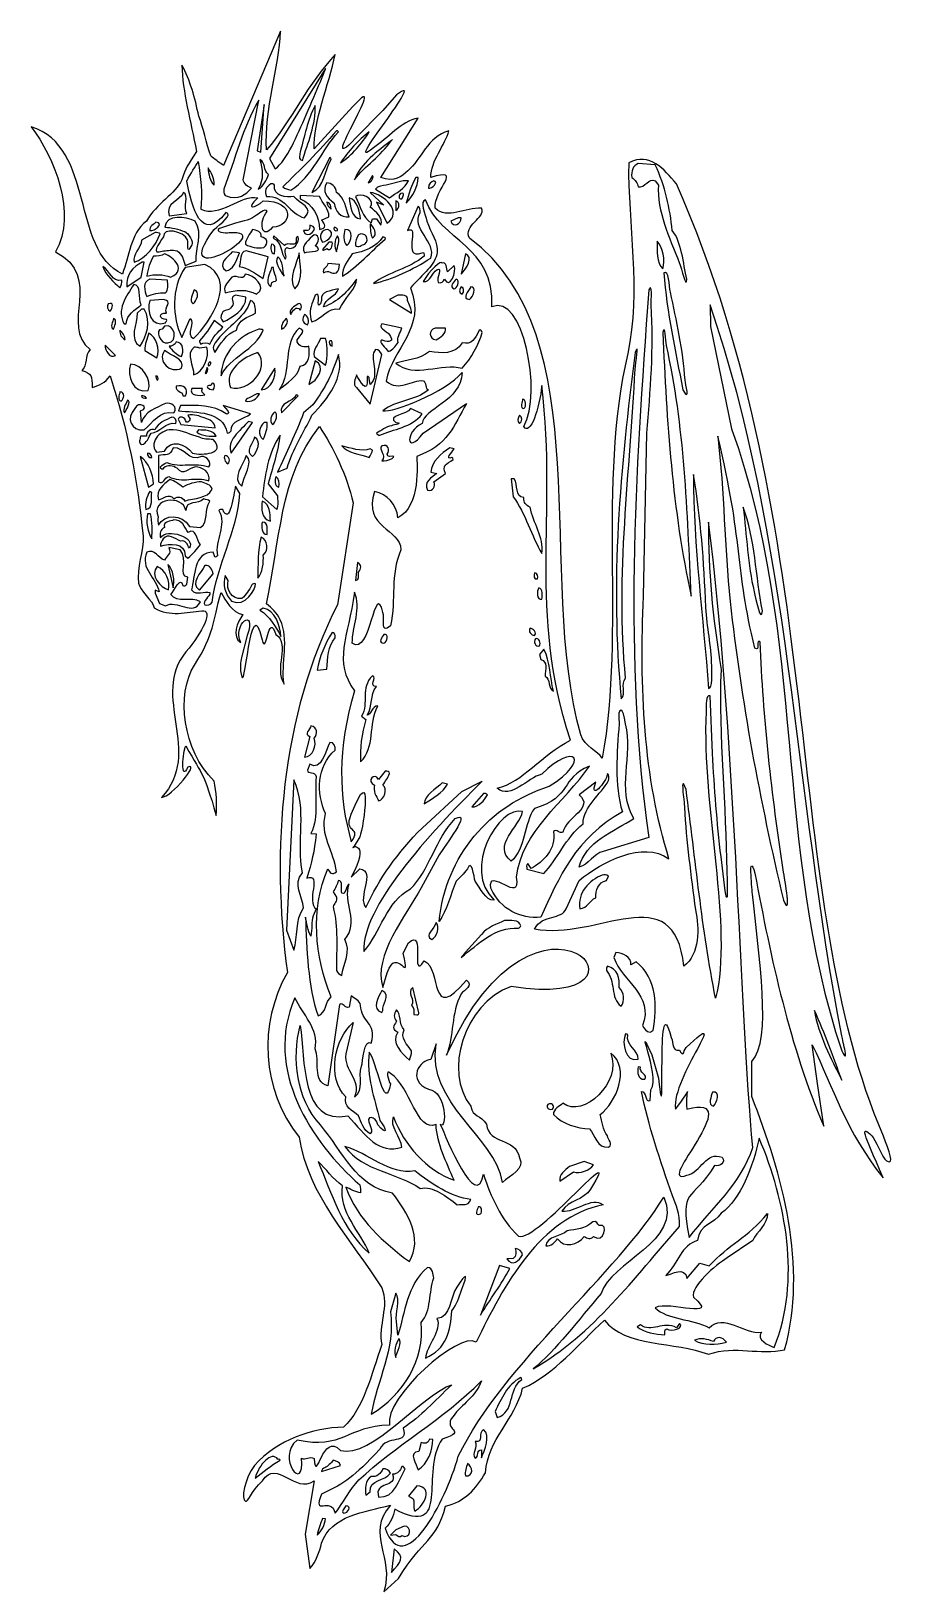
# Model space of a CAD drawing. Header units: centimetres. Extents: x -4.5 to 4.6, y -8.3 to 8.3.
import ezdxf

# ---------------------------------------------------------------- set-up
doc = ezdxf.new("R2010")
doc.units = ezdxf.units.CM
doc.header["$MEASUREMENT"] = 0
doc.layers.add('Ebene 1', color=7, linetype='Continuous')

msp = doc.modelspace()

# ---------------------------------------------------------------- linework, layer by layer
at = {"layer": 'Ebene 1'}
for points, knots in [([(4.47308, -3.88168), (4.08192, -3.39908), (3.93968, -2.9241), (3.72124, -2.47198), (3.72124, -2.47198), (3.72124, -2.47198), (3.77712, -2.88346), (3.77712, -2.88346), (3.77712, -2.88346), (3.77712, -2.88346), (3.84316, -3.33304), (3.84316, -3.33304), (3.84316, -3.33304), (3.48502, -2.49738), (3.28436, -1.5652), (3.11418, -0.65588), (3.11418, -0.65588), (3.04306, -0.41712), (3.08116, -0.7905), (3.08878, -0.87686), (3.08878, -0.87686), (3.15482, -1.53472), (3.2996, -2.4288), (3.08116, -2.64978), (3.08116, -2.64978), (3.08116, -2.64978), (3.08116, -3.02062), (3.08116, -3.02062), (3.08116, -3.02062), (3.40628, -3.84358), (3.67552, -4.82656), (3.42914, -5.70032), (3.42914, -5.70032), (3.17006, -5.76382), (2.91098, -5.64952), (2.62142, -5.74858), (2.62142, -5.74858), (2.27344, -5.61142), (1.73496, -5.67238), (1.5216, -5.3879), (1.5216, -5.3879), (1.23966, -5.64698), (1.00344, -5.95178), (0.65546, -6.10926), (0.65546, -6.10926), (0.57672, -6.442), (0.28462, -6.64774), (0.26176, -7.00334), (0.26176, -7.00334), (0.1627, -7.17606), (0.03824, -7.31068), (-0.15987, -7.3564), (-0.15987, -7.3564), (-0.26147, -7.73486), (-0.39101, -7.68914), (-0.66025, -8.12348), (-0.66025, -8.12348), (-0.66025, -8.12348), (-0.81265, -8.26318), (-0.81265, -8.26318), (-0.81265, -8.26318), (-0.69835, -7.89488), (-1.01331, -7.66374), (-0.74407, -7.34624), (-0.74407, -7.34624), (-1.01331, -7.41736), (-1.37145, -7.45292), (-1.47305, -7.7501), (-1.47305, -7.7501), (-1.49591, -7.84154), (-1.52893, -7.94314), (-1.59751, -8.0168), (-1.59751, -8.0168), (-1.59751, -8.0168), (-1.64577, -7.65358), (-1.64577, -7.65358), (-1.64577, -7.65358), (-1.64577, -7.65358), (-1.55179, -7.08716), (-1.55179, -7.08716), (-1.55179, -7.08716), (-1.75499, -7.23448), (-1.94549, -6.84586), (-2.09789, -7.08716), (-2.09789, -7.08716), (-2.22743, -7.20908), (-2.24775, -7.3183), (-2.27823, -7.3056), (-2.27823, -7.3056), (-2.32903, -7.28782), (-2.28585, -7.0643), (-2.18425, -6.9246), (-2.18425, -6.9246), (-1.94295, -6.65536), (-1.56449, -6.52836), (-1.23937, -6.52074), (-1.23937, -6.52074), (-1.02601, -6.32008), (-0.94727, -5.96702), (-0.83551, -5.64698), (-0.83551, -5.64698), (-0.87869, -5.44378), (-0.75423, -5.23804), (-0.83551, -5.045), (-0.83551, -5.045), (-1.15809, -4.53446), (-1.62037, -4.06456), (-1.70927, -3.44988), (-1.70927, -3.44988), (-2.11059, -2.9495), (-2.14615, -2.251), (-1.83373, -1.70744), (-1.83373, -1.70744), (-2.01153, -0.41712), (-1.90231, 1.02559), (-1.30541, 2.18383), (-1.30541, 2.18383), (-1.30541, 2.18383), (-1.13777, 3.26333), (-1.13777, 3.26333), (-1.13777, 3.26333), (-1.20381, 3.55289), (-1.35113, 3.85769), (-1.49591, 4.07105), (-1.49591, 4.07105), (-1.92009, 3.54273), (-1.91247, 2.83661), (-2.05725, 2.19653), (-2.05725, 2.19653), (-2.00137, 2.14827), (-1.94041, 2.10001), (-1.91247, 2.02635), (-1.91247, 2.02635), (-1.80833, 1.81299), (-1.90739, 1.57423), (-1.86929, 1.34563), (-1.86929, 1.34563), (-1.98359, 1.52089), (-1.80071, 1.75711), (-1.95565, 1.87141), (-1.95565, 1.87141), (-2.03947, 2.12795), (-2.05471, 1.63265), (-2.10297, 1.81299), (-2.10297, 1.81299), (-2.22743, 2.39973), (-2.28331, 1.13481), (-2.32649, 1.46755), (-2.32649, 1.46755), (-2.33665, 1.52089), (-2.33411, 1.57423), (-2.31887, 1.62757), (-2.31887, 1.62757), (-2.31887, 1.62757), (-2.26045, 1.85871), (-2.26045, 1.85871), (-2.26045, 1.85871), (-2.15123, 2.17113), (-2.42301, 1.98571), (-2.32903, 1.78505), (-2.32903, 1.78505), (-2.42555, 1.84601), (-2.36713, 2.00095), (-2.30617, 2.08223), (-2.30617, 2.08223), (-2.41793, 2.10255), (-2.49159, 2.22955), (-2.53731, 2.31591), (-2.53731, 2.31591), (-2.62875, 1.99587), (-2.60335, 1.88665), (-2.81925, 1.54629), (-2.81925, 1.54629), (-3.01229, 1.24149), (-2.94625, 0.64459), (-2.61097, 0.31947), (-2.61097, 0.31947), (-2.58303, 0.20263), (-2.57795, 0.07817), (-2.58811, -0.04374), (-2.58811, -0.04374), (-2.72273, 0.41091), (-2.71765, 0.35503), (-2.91069, 0.69031), (-2.91069, 0.69031), (-2.94117, 0.63951), (-2.96911, 0.29407), (-2.88783, 0.46679), (-2.88783, 0.46679), (-2.75829, 0.52013), (-3.06055, 0.14929), (-3.16723, 0.14675), (-3.16723, 0.14675), (-2.72019, 0.61665), (-3.29423, 1.22879), (-2.90815, 1.68599), (-2.90815, 1.68599), (-2.73035, 1.89681), (-2.61351, 2.13557), (-2.74051, 2.12287), (-2.74051, 2.12287), (-2.90307, 2.10509), (-3.07579, 2.05429), (-3.24343, 2.15335), (-3.24343, 2.15335), (-3.25867, 2.22955), (-3.39837, 2.33877), (-3.41107, 2.41497), (-3.41107, 2.41497), (-3.43647, 2.56991), (-3.35011, 2.76041), (-3.36281, 2.91535), (-3.36281, 2.91535), (-3.41869, 3.50209), (-3.52791, 4.04565), (-3.71079, 4.60953), (-3.71079, 4.60953), (-3.75905, 4.53079), (-3.83525, 4.50793), (-3.90129, 4.48507), (-3.90129, 4.48507), (-3.89875, 4.60953), (-3.90891, 4.63239), (-4.01051, 4.66541), (-4.01051, 4.66541), (-3.94447, 4.72129), (-3.98511, 4.82289), (-3.92161, 4.88893), (-3.92161, 4.88893), (-4.25689, 5.13531), (-3.76921, 5.65347), (-4.28991, 5.92271), (-4.28991, 5.92271), (-4.05369, 6.32657), (-4.30515, 6.92093), (-4.54645, 7.24605), (-4.54645, 7.24605), (-3.86827, 7.03269), (-4.12735, 5.94557), (-3.58125, 5.68649), (-3.58125, 5.68649), (-3.50759, 5.87699), (-3.50251, 6.10305), (-3.32725, 6.24783), (-3.32725, 6.24783), (-3.21803, 6.43325), (-3.02245, 6.53485), (-2.95133, 6.68471), (-2.95133, 6.68471), (-2.91323, 6.80917), (-2.88783, 6.84219), (-2.79639, 6.98443), (-2.79639, 6.98443), (-2.85735, 7.30193), (-2.94625, 7.61689), (-2.95133, 7.89883), (-2.95133, 7.89883), (-2.86497, 7.74135), (-2.81163, 7.54831), (-2.77353, 7.35781), (-2.77353, 7.35781), (-2.72527, 7.23843), (-2.69225, 7.07079), (-2.64653, 6.93617), (-2.64653, 6.93617), (-2.60843, 6.90569), (-2.56017, 6.87013), (-2.51191, 6.83457), (-2.51191, 6.83457), (-2.51191, 6.83457), (-1.90739, 8.25697), (-1.90739, 8.25697), (-1.90739, 8.25697), (-1.91755, 7.86327), (-2.08519, 7.43909), (-2.05471, 6.99967), (-2.05471, 6.99967), (-1.79817, 7.30193), (-1.60767, 7.71849), (-1.32827, 8.01059), (-1.32827, 8.01059), (-1.39431, 7.68547), (-1.56449, 7.29177), (-1.55179, 7.01237), (-1.55179, 7.01237), (-1.55179, 7.01237), (-1.18095, 7.41623), (-1.18095, 7.41623), (-1.18095, 7.41623), (-0.66533, 7.99789), (-1.57465, 6.62883), (-1.11491, 7.12413), (-1.11491, 7.12413), (-1.11491, 7.12413), (-0.82281, 7.41623), (-0.82281, 7.41623), (-0.82281, 7.41623), (-0.82281, 7.41623), (-0.67803, 7.58387), (-0.67803, 7.58387), (-0.67803, 7.58387), (-0.31735, 7.86327), (-1.28255, 6.72027), (-0.92441, 7.02253), (-0.92441, 7.02253), (-0.76693, 7.12413), (-0.63231, 7.30193), (-0.45197, 7.33749), (-0.45197, 7.33749), (-0.45197, 7.33749), (-0.84567, 6.70757), (-0.84567, 6.70757), (-0.84567, 6.70757), (-0.70089, 6.65677), (-0.62723, 6.71773), (-0.55865, 6.77869), (-0.55865, 6.77869), (-0.41895, 6.90061), (-0.35291, 7.13429), (-0.12685, 7.20287), (-0.12685, 7.20287), (-0.15987, 7.05555), (-0.31735, 6.88791), (-0.31735, 6.70757), (-0.31735, 6.70757), (0.03824, 6.82187), (-0.28433, 6.58565), (-0.27163, 6.38245), (-0.27163, 6.38245), (-0.13955, 6.25799), (0.05094, 6.39515), (0.21858, 6.38245), (0.21858, 6.38245), (0.27446, 6.28085), (0.01538, 6.20211), (0.09412, 6.06749), (0.09412, 6.06749), (1.48604, 5.02355), (0.79008, 2.50895), (1.27268, 0.80715), (1.27268, 0.80715), (1.30824, 0.68777), (1.45302, 0.63697), (1.49874, 0.56077), (1.49874, 0.56077), (1.74512, 1.93491), (1.44286, 3.44113), (1.76798, 4.84575), (1.76798, 4.84575), (1.91276, 5.50615), (1.76798, 6.22497), (1.77814, 6.86505), (1.77814, 6.86505), (2.0042, 6.97681), (2.14898, 6.79901), (2.2836, 6.64153), (2.2836, 6.64153), (3.91174, 2.97123), (3.38596, -0.94544), (4.47562, -3.43972), (4.47562, -3.43972), (4.53658, -3.5972), (4.595, -3.75468), (4.50864, -3.70134), (4.50864, -3.70134), (4.46292, -3.67086), (4.38418, -3.46258), (4.3537, -3.43718), (4.3537, -3.43718), (4.2267, -3.31526), (4.25464, -3.39146), (4.47308, -3.88168)], [0, 0, 0, 0, 0.01075269, 0.01075269, 0.01075269, 0.01075269, 0.02150538, 0.02150538, 0.02150538, 0.02150538, 0.03225806, 0.03225806, 0.03225806, 0.03225806, 0.04301075, 0.04301075, 0.04301075, 0.04301075, 0.05376344, 0.05376344, 0.05376344, 0.05376344, 0.06451613, 0.06451613, 0.06451613, 0.06451613, 0.07526882, 0.07526882, 0.07526882, 0.07526882, 0.08602151, 0.08602151, 0.08602151, 0.08602151, 0.09677419, 0.09677419, 0.09677419, 0.09677419, 0.10752688, 0.10752688, 0.10752688, 0.10752688, 0.11827957, 0.11827957, 0.11827957, 0.11827957, 0.12903226, 0.12903226, 0.12903226, 0.12903226, 0.13978495, 0.13978495, 0.13978495, 0.13978495, 0.15053763, 0.15053763, 0.15053763, 0.15053763, 0.16129032, 0.16129032, 0.16129032, 0.16129032, 0.17204301, 0.17204301, 0.17204301, 0.17204301, 0.1827957, 0.1827957, 0.1827957, 0.1827957, 0.19354839, 0.19354839, 0.19354839, 0.19354839, 0.20430108, 0.20430108, 0.20430108, 0.20430108, 0.21505376, 0.21505376, 0.21505376, 0.21505376, 0.22580645, 0.22580645, 0.22580645, 0.22580645, 0.23655914, 0.23655914, 0.23655914, 0.23655914, 0.24731183, 0.24731183, 0.24731183, 0.24731183, 0.25806452, 0.25806452, 0.25806452, 0.25806452, 0.2688172, 0.2688172, 0.2688172, 0.2688172, 0.27956989, 0.27956989, 0.27956989, 0.27956989, 0.29032258, 0.29032258, 0.29032258, 0.29032258, 0.30107527, 0.30107527, 0.30107527, 0.30107527, 0.31182796, 0.31182796, 0.31182796, 0.31182796, 0.32258065, 0.32258065, 0.32258065, 0.32258065, 0.33333333, 0.33333333, 0.33333333, 0.33333333, 0.34408602, 0.34408602, 0.34408602, 0.34408602, 0.35483871, 0.35483871, 0.35483871, 0.35483871, 0.3655914, 0.3655914, 0.3655914, 0.3655914, 0.37634409, 0.37634409, 0.37634409, 0.37634409, 0.38709677, 0.38709677, 0.38709677, 0.38709677, 0.39784946, 0.39784946, 0.39784946, 0.39784946, 0.40860215, 0.40860215, 0.40860215, 0.40860215, 0.41935484, 0.41935484, 0.41935484, 0.41935484, 0.43010753, 0.43010753, 0.43010753, 0.43010753, 0.44086022, 0.44086022, 0.44086022, 0.44086022, 0.4516129, 0.4516129, 0.4516129, 0.4516129, 0.46236559, 0.46236559, 0.46236559, 0.46236559, 0.47311828, 0.47311828, 0.47311828, 0.47311828, 0.48387097, 0.48387097, 0.48387097, 0.48387097, 0.49462366, 0.49462366, 0.49462366, 0.49462366, 0.50537634, 0.50537634, 0.50537634, 0.50537634, 0.51612903, 0.51612903, 0.51612903, 0.51612903, 0.52688172, 0.52688172, 0.52688172, 0.52688172, 0.53763441, 0.53763441, 0.53763441, 0.53763441, 0.5483871, 0.5483871, 0.5483871, 0.5483871, 0.55913978, 0.55913978, 0.55913978, 0.55913978, 0.56989247, 0.56989247, 0.56989247, 0.56989247, 0.58064516, 0.58064516, 0.58064516, 0.58064516, 0.59139785, 0.59139785, 0.59139785, 0.59139785, 0.60215054, 0.60215054, 0.60215054, 0.60215054, 0.61290323, 0.61290323, 0.61290323, 0.61290323, 0.62365591, 0.62365591, 0.62365591, 0.62365591, 0.6344086, 0.6344086, 0.6344086, 0.6344086, 0.64516129, 0.64516129, 0.64516129, 0.64516129, 0.65591398, 0.65591398, 0.65591398, 0.65591398, 0.66666667, 0.66666667, 0.66666667, 0.66666667, 0.67741935, 0.67741935, 0.67741935, 0.67741935, 0.68817204, 0.68817204, 0.68817204, 0.68817204, 0.69892473, 0.69892473, 0.69892473, 0.69892473, 0.70967742, 0.70967742, 0.70967742, 0.70967742, 0.72043011, 0.72043011, 0.72043011, 0.72043011, 0.7311828, 0.7311828, 0.7311828, 0.7311828, 0.74193548, 0.74193548, 0.74193548, 0.74193548, 0.75268817, 0.75268817, 0.75268817, 0.75268817, 0.76344086, 0.76344086, 0.76344086, 0.76344086, 0.77419355, 0.77419355, 0.77419355, 0.77419355, 0.78494624, 0.78494624, 0.78494624, 0.78494624, 0.79569892, 0.79569892, 0.79569892, 0.79569892, 0.80645161, 0.80645161, 0.80645161, 0.80645161, 0.8172043, 0.8172043, 0.8172043, 0.8172043, 0.82795699, 0.82795699, 0.82795699, 0.82795699, 0.83870968, 0.83870968, 0.83870968, 0.83870968, 0.84946237, 0.84946237, 0.84946237, 0.84946237, 0.86021505, 0.86021505, 0.86021505, 0.86021505, 0.87096774, 0.87096774, 0.87096774, 0.87096774, 0.88172043, 0.88172043, 0.88172043, 0.88172043, 0.89247312, 0.89247312, 0.89247312, 0.89247312, 0.90322581, 0.90322581, 0.90322581, 0.90322581, 0.91397849, 0.91397849, 0.91397849, 0.91397849, 0.92473118, 0.92473118, 0.92473118, 0.92473118, 0.93548387, 0.93548387, 0.93548387, 0.93548387, 0.94623656, 0.94623656, 0.94623656, 0.94623656, 0.95698925, 0.95698925, 0.95698925, 0.95698925, 0.96774194, 0.96774194, 0.96774194, 0.96774194, 0.97849462, 0.97849462, 0.97849462, 0.97849462, 0.98924731, 0.98924731, 0.98924731, 0.98924731, 1, 1, 1, 1]), ([(-0.19543, 5.80079), (-0.15225, 5.82365), (-0.14971, 5.74237), (-0.13955, 5.70935), (-0.13955, 5.70935), (-0.13955, 5.70935), (-0.07097, 5.77539), (-0.07097, 5.77539), (-0.07097, 5.77539), (-0.03795, 5.71951), (-0.11669, 5.51885), (-0.17257, 5.63061), (-0.17257, 5.63061), (-0.18273, 5.60775), (-0.20559, 5.58489), (-0.23861, 5.59759), (-0.23861, 5.59759), (-0.26147, 5.64077), (-0.18273, 5.76523), (-0.25131, 5.73221), (-0.25131, 5.73221), (-0.30719, 5.69919), (-0.31735, 5.59759), (-0.39609, 5.60775), (-0.39609, 5.60775), (-0.33513, 5.72205), (-0.19797, 5.84397), (-0.19543, 5.80079)], [0, 0, 0, 0, 0.14285714, 0.14285714, 0.14285714, 0.14285714, 0.28571429, 0.28571429, 0.28571429, 0.28571429, 0.42857143, 0.42857143, 0.42857143, 0.42857143, 0.57142857, 0.57142857, 0.57142857, 0.57142857, 0.71428571, 0.71428571, 0.71428571, 0.71428571, 0.85714286, 0.85714286, 0.85714286, 0.85714286, 1, 1, 1, 1]), ([(0.05094, 5.89985), (0.13984, 5.86683), (0.0611, 5.74237), (0.00522, 5.68649), (0.00522, 5.68649), (0.00522, 5.68649), (0.05094, 5.89985), (0.05094, 5.89985)], [0, 0, 0, 0, 0.5, 0.5, 0.5, 0.5, 1, 1, 1, 1]), ([(-0.04811, 5.63061), (-0.00239, 5.62045), (-0.03795, 5.52901), (-0.07097, 5.52901), (-0.07097, 5.52901), (-0.12685, 5.55187), (-0.07097, 5.60775), (-0.04811, 5.63061)], [0, 0, 0, 0, 0.5, 0.5, 0.5, 0.5, 1, 1, 1, 1]), ([(-2.82179, 5.51885), (-2.75321, 5.50615), (-2.79639, 5.39439), (-2.83195, 5.37153), (-2.83195, 5.37153), (-2.87767, 5.40709), (-2.83703, 5.47313), (-2.82179, 5.51885)], [0, 0, 0, 0, 0.5, 0.5, 0.5, 0.5, 1, 1, 1, 1]), ([(0.00522, 5.55187), (0.03824, 5.55187), (0.03824, 5.49599), (0.01538, 5.47313), (0.01538, 5.47313), (-0.02525, 5.48583), (-0.01509, 5.52901), (0.00522, 5.55187)], [0, 0, 0, 0, 0.5, 0.5, 0.5, 0.5, 1, 1, 1, 1]), ([(0.10682, 5.55187), (0.17286, 5.55187), (0.12968, 5.44011), (0.09412, 5.41725), (0.09412, 5.41725), (0.00522, 5.42741), (0.08396, 5.50615), (0.10682, 5.55187)], [0, 0, 0, 0, 0.5, 0.5, 0.5, 0.5, 1, 1, 1, 1]), ([(0.19572, 5.09213), (0.21858, 5.10229), (0.21858, 5.07943), (0.22874, 5.06927), (0.22874, 5.06927), (0.18556, 4.93465), (0.11698, 4.80003), (0.01538, 4.68827), (0.01538, 4.68827), (-0.19543, 4.75431), (-0.49769, 4.57651), (-0.68819, 4.74415), (-0.68819, 4.74415), (-0.57643, 4.77717), (-0.44181, 4.77717), (-0.33005, 4.86607), (-0.33005, 4.86607), (-0.20559, 4.84575), (-0.05827, 4.83305), (0.01538, 4.95751), (0.01538, 4.95751), (0.11698, 4.93465), (0.15254, 5.00323), (0.19572, 5.09213)], [0, 0, 0, 0, 0.16666667, 0.16666667, 0.16666667, 0.16666667, 0.33333333, 0.33333333, 0.33333333, 0.33333333, 0.5, 0.5, 0.5, 0.5, 0.66666667, 0.66666667, 0.66666667, 0.66666667, 0.83333333, 0.83333333, 0.83333333, 0.83333333, 1, 1, 1, 1]), ([(-0.27163, 5.11499), (-0.27163, 5.11499), (-0.15987, 5.11499), (-0.15987, 5.11499), (-0.15987, 5.11499), (-0.14971, 5.05911), (-0.21575, 5.01339), (-0.26147, 4.99053), (-0.26147, 4.99053), (-0.34021, 5.00323), (-0.34021, 5.09213), (-0.27163, 5.11499)], [0, 0, 0, 0, 0.33333333, 0.33333333, 0.33333333, 0.33333333, 0.66666667, 0.66666667, 0.66666667, 0.66666667, 1, 1, 1, 1]), ([(0.65546, 4.36315), (0.68848, 4.36315), (0.70118, 4.28441), (0.66816, 4.26155), (0.66816, 4.26155), (0.62244, 4.26155), (0.65546, 4.34029), (0.65546, 4.36315)], [0, 0, 0, 0, 0.5, 0.5, 0.5, 0.5, 1, 1, 1, 1]), ([(0.62244, 4.19297), (0.65546, 4.18281), (0.65546, 4.11423), (0.62244, 4.10407), (0.62244, 4.10407), (0.58942, 4.12693), (0.61228, 4.15995), (0.62244, 4.19297)], [0, 0, 0, 0, 0.5, 0.5, 0.5, 0.5, 1, 1, 1, 1]), ([(-0.11669, 3.84499), (-0.11669, 3.84499), (-0.07097, 3.83483), (-0.07097, 3.83483), (-0.07097, 3.83483), (-0.09383, 3.80181), (-0.17257, 3.71037), (-0.09383, 3.74593), (-0.09383, 3.74593), (-0.08113, 3.74593), (-0.08113, 3.73323), (-0.08113, 3.72307), (-0.08113, 3.72307), (-0.14971, 3.67735), (-0.20559, 3.65449), (-0.15987, 3.57575), (-0.15987, 3.57575), (-0.15987, 3.57575), (-0.28433, 3.48685), (-0.28433, 3.48685), (-0.28433, 3.48685), (-0.26147, 3.44113), (-0.29449, 3.38525), (-0.35037, 3.39795), (-0.35037, 3.39795), (-0.39609, 3.48685), (-0.30719, 3.53257), (-0.25131, 3.57575), (-0.25131, 3.57575), (-0.25131, 3.57575), (-0.31735, 3.58845), (-0.31735, 3.58845), (-0.31735, 3.58845), (-0.30719, 3.70021), (-0.20559, 3.78911), (-0.11669, 3.84499)], [0, 0, 0, 0, 0.11111111, 0.11111111, 0.11111111, 0.11111111, 0.22222222, 0.22222222, 0.22222222, 0.22222222, 0.33333333, 0.33333333, 0.33333333, 0.33333333, 0.44444444, 0.44444444, 0.44444444, 0.44444444, 0.55555556, 0.55555556, 0.55555556, 0.55555556, 0.66666667, 0.66666667, 0.66666667, 0.66666667, 0.77777778, 0.77777778, 0.77777778, 0.77777778, 0.88888889, 0.88888889, 0.88888889, 0.88888889, 1, 1, 1, 1]), ([(0.53354, 3.51987), (0.53354, 3.51987), (0.56656, 3.51987), (0.56656, 3.51987), (0.56656, 3.51987), (0.61228, 3.45383), (0.56656, 3.32937), (0.66816, 3.31921), (0.66816, 3.31921), (0.66816, 3.26333), (0.68848, 3.24047), (0.7342, 3.21761), (0.7342, 3.21761), (0.76722, 3.04997), (0.88152, 2.90265), (0.85866, 2.72739), (0.85866, 2.72739), (0.7469, 2.91535), (0.68848, 3.14903), (0.5564, 3.32937), (0.5564, 3.32937), (0.5564, 3.32937), (0.53354, 3.51987), (0.53354, 3.51987)], [0, 0, 0, 0, 0.16666667, 0.16666667, 0.16666667, 0.16666667, 0.33333333, 0.33333333, 0.33333333, 0.33333333, 0.5, 0.5, 0.5, 0.5, 0.66666667, 0.66666667, 0.66666667, 0.66666667, 0.83333333, 0.83333333, 0.83333333, 0.83333333, 1, 1, 1, 1]), ([(-3.21295, 2.59023), (-3.12405, 2.55213), (-3.07071, 2.43021), (-3.09357, 2.34385), (-3.09357, 2.34385), (-3.17739, 2.36163), (-3.29423, 2.50387), (-3.21295, 2.59023)], [0, 0, 0, 0, 0.5, 0.5, 0.5, 0.5, 1, 1, 1, 1]), ([(-3.10119, 2.61055), (-3.04023, 2.56737), (-3.02499, 2.43275), (-3.04531, 2.36417), (-3.04531, 2.36417), (-3.04531, 2.36417), (-3.10119, 2.61055), (-3.10119, 2.61055)], [0, 0, 0, 0, 0.5, 0.5, 0.5, 0.5, 1, 1, 1, 1]), ([(-2.70749, 2.60039), (-2.65161, 2.61563), (-2.63129, 2.55213), (-2.62113, 2.51403), (-2.62113, 2.51403), (-2.62113, 2.51403), (-2.76591, 2.34131), (-2.76591, 2.34131), (-2.76591, 2.34131), (-2.87513, 2.41497), (-2.74305, 2.52419), (-2.70749, 2.60039)], [0, 0, 0, 0, 0.33333333, 0.33333333, 0.33333333, 0.33333333, 0.66666667, 0.66666667, 0.66666667, 0.66666667, 1, 1, 1, 1]), ([(0.77992, 2.52165), (0.81294, 2.52673), (0.82564, 2.48101), (0.81294, 2.45815), (0.81294, 2.45815), (0.76722, 2.44799), (0.77992, 2.49879), (0.77992, 2.52165)], [0, 0, 0, 0, 0.5, 0.5, 0.5, 0.5, 1, 1, 1, 1]), ([(0.82564, 2.36417), (0.86882, 2.35909), (0.86882, 2.27273), (0.85866, 2.24479), (0.85866, 2.24479), (0.80278, 2.23209), (0.80278, 2.33115), (0.82564, 2.36417)], [0, 0, 0, 0, 0.5, 0.5, 0.5, 0.5, 1, 1, 1, 1]), ([(-0.81265, 1.87141), (-0.75423, 1.88411), (-0.77709, 1.79013), (-0.81265, 1.77997), (-0.81265, 1.77997), (-0.87869, 1.77235), (-0.83551, 1.84855), (-0.81265, 1.87141)], [0, 0, 0, 0, 0.5, 0.5, 0.5, 0.5, 1, 1, 1, 1]), ([(0.7342, 1.93745), (0.76722, 1.93745), (0.81294, 1.88411), (0.77992, 1.86125), (0.77992, 1.86125), (0.7469, 1.85871), (0.71134, 1.90951), (0.7342, 1.93745)], [0, 0, 0, 0, 0.5, 0.5, 0.5, 0.5, 1, 1, 1, 1]), ([(0.79008, 1.82569), (0.8358, 1.83585), (0.8485, 1.77997), (0.8358, 1.74949), (0.8358, 1.74949), (0.79008, 1.73679), (0.76722, 1.79267), (0.79008, 1.82569)], [0, 0, 0, 0, 0.5, 0.5, 0.5, 0.5, 1, 1, 1, 1]), ([(0.88152, 1.71393), (0.94756, 1.58185), (0.94756, 1.41675), (0.98058, 1.27197), (0.98058, 1.27197), (0.9247, 1.29229), (0.9501, 1.40405), (0.89422, 1.42945), (0.89422, 1.42945), (0.89422, 1.49803), (0.9247, 1.58439), (0.8485, 1.60471), (0.8485, 1.60471), (0.8485, 1.60471), (0.8358, 1.65805), (0.8358, 1.65805), (0.8358, 1.65805), (0.8358, 1.65805), (0.88152, 1.71393), (0.88152, 1.71393)], [0, 0, 0, 0, 0.2, 0.2, 0.2, 0.2, 0.4, 0.4, 0.4, 0.4, 0.6, 0.6, 0.6, 0.6, 0.8, 0.8, 0.8, 0.8, 1, 1, 1, 1]), ([(-0.93457, 1.43199), (-0.87869, 1.41675), (-0.98029, 1.31769), (-0.89139, 1.32023), (-0.89139, 1.32023), (-0.96759, 1.22371), (-0.92441, 1.11957), (-0.99045, 1.01797), (-0.99045, 1.01797), (-0.95743, 1.00781), (-0.93457, 1.11703), (-0.87869, 1.11449), (-0.87869, 1.11449), (-0.98029, 0.91891), (-0.90155, 0.67507), (-1.05903, 0.52267), (-1.05903, 0.52267), (-1.06919, 0.66491), (-1.04887, 0.81731), (-1.00315, 0.97225), (-1.00315, 0.97225), (-1.00315, 0.97225), (-1.04887, 1.00527), (-1.04887, 1.00527), (-1.04887, 1.00527), (-0.96759, 1.15005), (-1.06919, 1.30245), (-0.93457, 1.43199)], [0, 0, 0, 0, 0.14285714, 0.14285714, 0.14285714, 0.14285714, 0.28571429, 0.28571429, 0.28571429, 0.28571429, 0.42857143, 0.42857143, 0.42857143, 0.42857143, 0.57142857, 0.57142857, 0.57142857, 0.57142857, 0.71428571, 0.71428571, 0.71428571, 0.71428571, 0.85714286, 0.85714286, 0.85714286, 0.85714286, 1, 1, 1, 1]), ([(-0.79995, 0.42361), (-0.77709, 0.42615), (-0.75423, 0.42107), (-0.75423, 0.40075), (-0.75423, 0.40075), (-0.76693, 0.35249), (-0.79995, 0.31693), (-0.82281, 0.27629), (-0.82281, 0.27629), (-0.76693, 0.24073), (-0.81265, 0.11881), (-0.86853, 0.10865), (-0.86853, 0.10865), (-0.89139, 0.15691), (-0.93457, 0.21787), (-0.91171, 0.27629), (-0.91171, 0.27629), (-1.00315, 0.31693), (-0.91171, 0.42107), (-0.86853, 0.33471), (-0.86853, 0.33471), (-0.86853, 0.33471), (-0.79995, 0.42361), (-0.79995, 0.42361)], [0, 0, 0, 0, 0.16666667, 0.16666667, 0.16666667, 0.16666667, 0.33333333, 0.33333333, 0.33333333, 0.33333333, 0.5, 0.5, 0.5, 0.5, 0.66666667, 0.66666667, 0.66666667, 0.66666667, 0.83333333, 0.83333333, 0.83333333, 0.83333333, 1, 1, 1, 1]), ([(-0.19543, 0.29915), (-0.19543, 0.29915), (-0.13955, 0.28645), (-0.13955, 0.28645), (-0.13955, 0.28645), (-0.18273, 0.19247), (-0.30719, 0.13659), (-0.38593, 0.07817), (-0.38593, 0.07817), (-0.38593, 0.16453), (-0.26147, 0.24073), (-0.19543, 0.29915)], [0, 0, 0, 0, 0.33333333, 0.33333333, 0.33333333, 0.33333333, 0.66666667, 0.66666667, 0.66666667, 0.66666667, 1, 1, 1, 1]), ([(0.24144, 0.18739), (0.2516, 0.18739), (0.27446, 0.18739), (0.28462, 0.17469), (0.28462, 0.17469), (0.2516, 0.11627), (0.19572, 0.04261), (0.11698, 0.04515), (0.11698, 0.04515), (0.11698, 0.04515), (0.24144, 0.18739), (0.24144, 0.18739)], [0, 0, 0, 0, 0.33333333, 0.33333333, 0.33333333, 0.33333333, 0.66666667, 0.66666667, 0.66666667, 0.66666667, 1, 1, 1, 1]), ([(0.46496, -1.15626), (0.52084, -1.16134), (0.62244, -1.13848), (0.63514, -1.21468), (0.63514, -1.21468), (0.63514, -1.22484), (0.62244, -1.235), (0.61228, -1.23754), (0.61228, -1.23754), (0.36336, -1.21976), (0.18556, -1.40772), (0.00522, -1.54742), (0.00522, -1.54742), (0.00522, -1.54742), (0.05094, -1.49154), (0.05094, -1.49154), (0.05094, -1.49154), (0.05094, -1.49154), (0.21858, -1.30612), (0.21858, -1.30612), (0.21858, -1.30612), (0.28462, -1.22484), (0.38622, -1.19436), (0.46496, -1.15626)], [0, 0, 0, 0, 0.16666667, 0.16666667, 0.16666667, 0.16666667, 0.33333333, 0.33333333, 0.33333333, 0.33333333, 0.5, 0.5, 0.5, 0.5, 0.66666667, 0.66666667, 0.66666667, 0.66666667, 0.83333333, 0.83333333, 0.83333333, 0.83333333, 1, 1, 1, 1]), ([(-0.26147, -1.17912), (-0.21575, -1.21976), (-0.25131, -1.33406), (-0.30719, -1.35692), (-0.30719, -1.35692), (-0.39609, -1.31628), (-0.27163, -1.24008), (-0.26147, -1.17912)], [0, 0, 0, 0, 0.5, 0.5, 0.5, 0.5, 1, 1, 1, 1]), ([(1.55462, -1.6414), (1.65622, -1.66172), (1.68924, -1.77348), (1.67654, -1.86492), (1.67654, -1.86492), (1.73496, -1.9208), (1.73496, -2.00716), (1.6994, -2.06558), (1.6994, -2.06558), (1.57748, -1.97922), (1.64352, -1.7938), (1.54192, -1.68458), (1.54192, -1.68458), (1.54192, -1.66934), (1.54192, -1.6541), (1.55462, -1.6414)], [0, 0, 0, 0, 0.25, 0.25, 0.25, 0.25, 0.5, 0.5, 0.5, 0.5, 0.75, 0.75, 0.75, 0.75, 1, 1, 1, 1]), ([(1.64352, -1.49408), (1.7121, -1.5017), (1.81116, -1.54234), (1.801, -1.62616), (1.801, -1.62616), (1.801, -1.62616), (1.85688, -1.59568), (1.85688, -1.59568), (1.85688, -1.59568), (2.0804, -1.76332), (2.0804, -2.0732), (2.03722, -2.32212), (2.03722, -2.32212), (2.03722, -2.32212), (2.0042, -2.33736), (2.0042, -2.33736), (2.0042, -2.33736), (1.96864, -2.33482), (1.93562, -2.30434), (1.92546, -2.26878), (1.92546, -2.26878), (2.04738, -1.9462), (1.7121, -1.8065), (1.62066, -1.54996), (1.62066, -1.54996), (1.62066, -1.54996), (1.64352, -1.49408), (1.64352, -1.49408)], [0, 0, 0, 0, 0.14285714, 0.14285714, 0.14285714, 0.14285714, 0.28571429, 0.28571429, 0.28571429, 0.28571429, 0.42857143, 0.42857143, 0.42857143, 0.42857143, 0.57142857, 0.57142857, 0.57142857, 0.57142857, 0.71428571, 0.71428571, 0.71428571, 0.71428571, 0.85714286, 0.85714286, 0.85714286, 0.85714286, 1, 1, 1, 1]), ([(1.74512, -2.35768), (1.75528, -2.35768), (1.76798, -2.35768), (1.76798, -2.37038), (1.76798, -2.37038), (1.74512, -2.47706), (1.87974, -2.52532), (1.87974, -2.62438), (1.87974, -2.62438), (1.74512, -2.66756), (1.6994, -2.44912), (1.74512, -2.35768)], [0, 0, 0, 0, 0.33333333, 0.33333333, 0.33333333, 0.33333333, 0.66666667, 0.66666667, 0.66666667, 0.66666667, 1, 1, 1, 1]), ([(1.58764, -2.56088), (1.801, -2.71836), (1.64352, -3.09174), (1.47588, -3.21112), (1.47588, -3.21112), (1.49874, -3.28732), (1.49874, -3.3686), (1.55462, -3.43718), (1.55462, -3.43718), (1.55462, -3.48036), (1.62066, -3.51846), (1.56478, -3.55656), (1.56478, -3.55656), (1.44286, -3.56926), (1.42, -3.42702), (1.36412, -3.36098), (1.36412, -3.36098), (1.2295, -3.35844), (1.08218, -3.31018), (0.98058, -3.21112), (0.98058, -3.21112), (0.98058, -3.1527), (1.04916, -3.12222), (1.08218, -3.09174), (1.08218, -3.09174), (1.29554, -3.2543), (1.7121, -2.87076), (1.58764, -2.56088)], [0, 0, 0, 0, 0.14285714, 0.14285714, 0.14285714, 0.14285714, 0.28571429, 0.28571429, 0.28571429, 0.28571429, 0.42857143, 0.42857143, 0.42857143, 0.42857143, 0.57142857, 0.57142857, 0.57142857, 0.57142857, 0.71428571, 0.71428571, 0.71428571, 0.71428571, 0.85714286, 0.85714286, 0.85714286, 0.85714286, 1, 1, 1, 1]), ([(1.87974, -2.70566), (1.87974, -2.70566), (1.9026, -2.7082), (1.9026, -2.7082), (1.9026, -2.7082), (1.87974, -2.76408), (1.9915, -2.78948), (1.94832, -2.83774), (1.94832, -2.83774), (1.86958, -2.84028), (1.86958, -2.76662), (1.87974, -2.70566)], [0, 0, 0, 0, 0.33333333, 0.33333333, 0.33333333, 0.33333333, 0.66666667, 0.66666667, 0.66666667, 0.66666667, 1, 1, 1, 1]), ([(2.6646, -2.9749), (2.75604, -2.95966), (2.71032, -3.09174), (2.6773, -3.12222), (2.6773, -3.12222), (2.60872, -3.10952), (2.65444, -3.01808), (2.6646, -2.9749)], [0, 0, 0, 0, 0.5, 0.5, 0.5, 0.5, 1, 1, 1, 1]), ([(0.9374, -3.09936), (0.97042, -3.08666), (1.00344, -3.13238), (0.97042, -3.1527), (0.97042, -3.1527), (0.9247, -3.17556), (0.89168, -3.11206), (0.9374, -3.09936)], [0, 0, 0, 0, 0.5, 0.5, 0.5, 0.5, 1, 1, 1, 1]), ([(1.30824, -3.70642), (1.30824, -3.70642), (1.4073, -3.74198), (1.4073, -3.74198), (1.4073, -3.74198), (1.36412, -3.80294), (1.26252, -3.84104), (1.19394, -3.81818), (1.19394, -3.81818), (1.19394, -3.81818), (1.04916, -3.9147), (1.04916, -3.9147), (1.04916, -3.9147), (1.039, -3.84612), (1.10504, -3.8004), (1.15076, -3.7623), (1.15076, -3.7623), (1.15076, -3.7623), (1.30824, -3.70642), (1.30824, -3.70642)], [0, 0, 0, 0, 0.2, 0.2, 0.2, 0.2, 0.4, 0.4, 0.4, 0.4, 0.6, 0.6, 0.6, 0.6, 0.8, 0.8, 0.8, 0.8, 1, 1, 1, 1]), ([(1.39714, -4.3465), (1.44286, -4.33126), (1.44286, -4.36682), (1.46572, -4.38714), (1.46572, -4.38714), (1.57748, -4.35666), (1.5089, -4.58526), (1.4073, -4.50144), (1.4073, -4.50144), (1.37428, -4.53446), (1.34126, -4.5243), (1.30824, -4.50144), (1.30824, -4.50144), (1.23966, -4.59034), (1.09488, -4.62844), (1.0263, -4.52684), (1.0263, -4.52684), (0.99328, -4.5624), (0.96026, -4.60558), (0.90184, -4.6005), (0.90184, -4.6005), (0.91454, -4.49382), (1.06186, -4.50398), (1.1279, -4.44302), (1.1279, -4.44302), (1.2168, -4.4227), (1.3184, -4.42524), (1.39714, -4.3465)], [0, 0, 0, 0, 0.14285714, 0.14285714, 0.14285714, 0.14285714, 0.28571429, 0.28571429, 0.28571429, 0.28571429, 0.42857143, 0.42857143, 0.42857143, 0.42857143, 0.57142857, 0.57142857, 0.57142857, 0.57142857, 0.71428571, 0.71428571, 0.71428571, 0.71428571, 0.85714286, 0.85714286, 0.85714286, 0.85714286, 1, 1, 1, 1]), ([(-0.65517, -5.58094), (-0.60945, -5.62666), (-0.67803, -5.72826), (-0.68819, -5.7816), (-0.68819, -5.7816), (-0.71105, -5.72318), (-0.68819, -5.63682), (-0.65517, -5.58094)], [0, 0, 0, 0, 0.5, 0.5, 0.5, 0.5, 1, 1, 1, 1]), ([(-0.59929, -7.56722), (-0.50785, -7.56722), (-0.53071, -7.71454), (-0.62215, -7.66882), (-0.62215, -7.66882), (-0.64247, -7.69168), (-0.66533, -7.67136), (-0.68819, -7.65612), (-0.68819, -7.65612), (-0.68819, -7.65612), (-0.74407, -7.66374), (-0.74407, -7.66374), (-0.74407, -7.66374), (-0.74407, -7.66374), (-0.68819, -7.60786), (-0.68819, -7.60786), (-0.68819, -7.60786), (-0.68819, -7.60786), (-0.59929, -7.56722), (-0.59929, -7.56722)], [0, 0, 0, 0, 0.2, 0.2, 0.2, 0.2, 0.4, 0.4, 0.4, 0.4, 0.6, 0.6, 0.6, 0.6, 0.8, 0.8, 0.8, 0.8, 1, 1, 1, 1])]:
    msp.add_open_spline(points, degree=3, knots=knots, dxfattribs=at)
at = {"layer": 'Ebene 1', "color": 7}
for points, knots in [([(-1.42987, 7.86327), (-1.42479, 7.86327), (-1.52385, 7.63213), (-1.63561, 7.37305), (-1.63561, 7.37305), (-1.73467, 7.14699), (-1.83627, 6.89553), (-1.96327, 6.79901), (-1.96327, 6.79901), (-1.96327, 6.79901), (-2.02423, 6.91077), (-2.02423, 6.91077), (-2.02423, 6.91077), (-2.02423, 6.91077), (-1.42987, 7.86327), (-1.42987, 7.86327)], [0, 0, 0, 0, 0.25, 0.25, 0.25, 0.25, 0.5, 0.5, 0.5, 0.5, 0.75, 0.75, 0.75, 0.75, 1, 1, 1, 1]), ([(-2.13599, 7.52799), (-2.13599, 7.52799), (-2.30363, 6.68471), (-2.30363, 6.68471), (-2.30363, 6.68471), (-2.29347, 6.64153), (-2.25283, 6.60851), (-2.21473, 6.59581), (-2.21473, 6.59581), (-2.28077, 6.52977), (-2.34173, 6.46119), (-2.49159, 6.51707), (-2.49159, 6.51707), (-2.51445, 6.53993), (-2.50429, 6.56279), (-2.50683, 6.58565), (-2.50683, 6.58565), (-2.38745, 6.89807), (-2.31125, 7.23589), (-2.13599, 7.52799)], [0, 0, 0, 0, 0.2, 0.2, 0.2, 0.2, 0.4, 0.4, 0.4, 0.4, 0.6, 0.6, 0.6, 0.6, 0.8, 0.8, 0.8, 0.8, 1, 1, 1, 1]), ([(-2.08011, 7.48227), (-2.08011, 7.48227), (-2.11567, 6.97681), (-2.11567, 6.97681), (-2.11567, 6.97681), (-2.11567, 6.97681), (-2.15377, 6.98951), (-2.15377, 6.98951), (-2.15377, 6.98951), (-2.15377, 6.98951), (-2.08011, 7.48227), (-2.08011, 7.48227)], [0, 0, 0, 0, 0.33333333, 0.33333333, 0.33333333, 0.33333333, 0.66666667, 0.66666667, 0.66666667, 0.66666667, 1, 1, 1, 1]), ([(-1.54163, 7.47211), (-1.52893, 7.28161), (-1.62037, 7.06825), (-1.67625, 6.88791), (-1.67625, 6.88791), (-1.72451, 6.90315), (-1.70419, 6.93871), (-1.69911, 6.97681), (-1.69911, 6.97681), (-1.65339, 7.14445), (-1.62037, 7.31463), (-1.54163, 7.47211)], [0, 0, 0, 0, 0.33333333, 0.33333333, 0.33333333, 0.33333333, 0.66666667, 0.66666667, 0.66666667, 0.66666667, 1, 1, 1, 1]), ([(-1.31557, 7.20287), (-1.31557, 7.20287), (-1.29525, 7.20287), (-1.29525, 7.19017), (-1.29525, 7.19017), (-1.47305, 6.99967), (-1.56449, 6.72027), (-1.79817, 6.57295), (-1.79817, 6.57295), (-1.83119, 6.58565), (-1.86167, 6.58565), (-1.88453, 6.60851), (-1.88453, 6.60851), (-1.70927, 6.77615), (-1.49591, 6.98951), (-1.31557, 7.20287)], [0, 0, 0, 0, 0.25, 0.25, 0.25, 0.25, 0.5, 0.5, 0.5, 0.5, 0.75, 0.75, 0.75, 0.75, 1, 1, 1, 1]), ([(-1.27239, 6.86505), (-1.19365, 6.97681), (-1.08189, 7.11143), (-0.96759, 7.19017), (-0.96759, 7.19017), (-1.04887, 7.06825), (-1.14793, 6.94379), (-1.27239, 6.86505)], [0, 0, 0, 0, 0.5, 0.5, 0.5, 0.5, 1, 1, 1, 1]), ([(-0.72121, 7.11143), (-0.72121, 7.11143), (-0.73391, 7.10127), (-0.73391, 7.10127), (-0.73391, 7.10127), (-0.73391, 7.10127), (-0.72121, 7.11143), (-0.72121, 7.11143)], [0, 0, 0, 0, 0.5, 0.5, 0.5, 0.5, 1, 1, 1, 1]), ([(-0.73391, 7.10127), (-0.84567, 6.93363), (-1.01331, 6.83203), (-1.12507, 6.68471), (-1.12507, 6.68471), (-1.05903, 6.85489), (-0.87869, 6.98951), (-0.73391, 7.10127)], [0, 0, 0, 0, 0.5, 0.5, 0.5, 0.5, 1, 1, 1, 1]), ([(-2.77861, 6.87775), (-2.80909, 6.82949), (-2.85735, 6.75075), (-2.90053, 6.66947), (-2.90053, 6.66947), (-2.84719, 6.40023), (-2.74559, 5.99891), (-2.48651, 6.33673), (-2.48651, 6.33673), (-2.40777, 6.32149), (-2.53731, 6.21735), (-2.61097, 6.15893), (-2.61097, 6.15893), (-3.12405, 5.47313), (-1.90993, 6.16909), (-2.45095, 6.12591), (-2.45095, 6.12591), (-2.48651, 6.11321), (-2.61351, 6.13607), (-2.55255, 6.16909), (-2.55255, 6.16909), (-2.26553, 6.27069), (-2.26807, 6.23513), (-2.17155, 6.30117), (-2.17155, 6.30117), (-2.14869, 6.31641), (-2.06741, 6.39007), (-2.04709, 6.34943), (-2.04709, 6.34943), (-2.14615, 6.24783), (-2.10551, 6.03447), (-1.99121, 6.18179), (-1.99121, 6.18179), (-1.78801, 6.19195), (-1.74229, 6.46119), (-2.09027, 6.46119), (-2.09027, 6.46119), (-2.17409, 6.38245), (-2.29093, 6.35959), (-2.14869, 6.49421), (-2.14869, 6.49421), (-2.32141, 6.52977), (-2.55509, 6.28085), (-2.75067, 6.37229), (-2.75067, 6.37229), (-2.73543, 6.53739), (-2.75067, 6.70757), (-2.77861, 6.87775)], [0, 0, 0, 0, 0.08333333, 0.08333333, 0.08333333, 0.08333333, 0.16666667, 0.16666667, 0.16666667, 0.16666667, 0.25, 0.25, 0.25, 0.25, 0.33333333, 0.33333333, 0.33333333, 0.33333333, 0.41666667, 0.41666667, 0.41666667, 0.41666667, 0.5, 0.5, 0.5, 0.5, 0.58333333, 0.58333333, 0.58333333, 0.58333333, 0.66666667, 0.66666667, 0.66666667, 0.66666667, 0.75, 0.75, 0.75, 0.75, 0.83333333, 0.83333333, 0.83333333, 0.83333333, 0.91666667, 0.91666667, 0.91666667, 0.91666667, 1, 1, 1, 1]), ([(-2.67447, 6.80917), (-2.63891, 6.76345), (-2.60843, 6.69741), (-2.61097, 6.62883), (-2.61097, 6.62883), (-2.65669, 6.66185), (-2.66939, 6.75329), (-2.67447, 6.80917)], [0, 0, 0, 0, 0.5, 0.5, 0.5, 0.5, 1, 1, 1, 1]), ([(-2.12583, 6.89807), (-2.06233, 6.87521), (-2.09281, 6.77615), (-2.03439, 6.74059), (-2.03439, 6.74059), (-2.05725, 6.68471), (-2.08773, 6.60851), (-2.14361, 6.58565), (-2.14361, 6.58565), (-2.08265, 6.68471), (-2.09535, 6.79901), (-2.12583, 6.89807)], [0, 0, 0, 0, 0.33333333, 0.33333333, 0.33333333, 0.33333333, 0.66666667, 0.66666667, 0.66666667, 0.66666667, 1, 1, 1, 1]), ([(-1.38415, 6.92093), (-1.37145, 6.92093), (-1.37145, 6.91077), (-1.37145, 6.89807), (-1.37145, 6.89807), (-1.44003, 6.78631), (-1.44003, 6.60851), (-1.57465, 6.55009), (-1.57465, 6.55009), (-1.57465, 6.55009), (-1.38415, 6.92093), (-1.38415, 6.92093)], [0, 0, 0, 0, 0.33333333, 0.33333333, 0.33333333, 0.33333333, 0.66666667, 0.66666667, 0.66666667, 0.66666667, 1, 1, 1, 1]), ([(1.87974, 6.85489), (1.87974, 6.85489), (2.06008, 6.84219), (2.06008, 6.84219), (2.06008, 6.84219), (2.16168, 6.61867), (2.21756, 6.38245), (2.23788, 6.14623), (2.23788, 6.14623), (2.33948, 6.03447), (2.35218, 5.79825), (2.39536, 5.63061), (2.39536, 5.63061), (2.38774, 5.51631), (2.33948, 5.74745), (2.31408, 5.80841), (2.31408, 5.80841), (2.20994, 6.07511), (2.07532, 6.34689), (2.0931, 6.62883), (2.0931, 6.62883), (2.0931, 6.62883), (2.06008, 6.67455), (2.06008, 6.67455), (2.06008, 6.67455), (1.9915, 6.70757), (1.94832, 6.59581), (1.87974, 6.60851), (1.87974, 6.60851), (1.86958, 6.65169), (1.84672, 6.68471), (1.81116, 6.70757), (1.81116, 6.70757), (1.801, 6.77615), (1.82386, 6.83203), (1.87974, 6.85489)], [0, 0, 0, 0, 0.11111111, 0.11111111, 0.11111111, 0.11111111, 0.22222222, 0.22222222, 0.22222222, 0.22222222, 0.33333333, 0.33333333, 0.33333333, 0.33333333, 0.44444444, 0.44444444, 0.44444444, 0.44444444, 0.55555556, 0.55555556, 0.55555556, 0.55555556, 0.66666667, 0.66666667, 0.66666667, 0.66666667, 0.77777778, 0.77777778, 0.77777778, 0.77777778, 0.88888889, 0.88888889, 0.88888889, 0.88888889, 1, 1, 1, 1]), ([(-2.01153, 6.64153), (-1.99629, 6.64153), (-1.98105, 6.64153), (-1.97089, 6.62883), (-1.97089, 6.62883), (-1.98613, 6.50691), (-1.84643, 6.49421), (-1.76515, 6.50691), (-1.76515, 6.50691), (-1.70927, 6.42817), (-1.54163, 6.39515), (-1.65339, 6.28085), (-1.65339, 6.28085), (-1.80833, 6.31641), (-1.87437, 6.52977), (-2.05471, 6.50691), (-2.05471, 6.50691), (-2.08011, 6.56279), (-2.06233, 6.60851), (-2.01153, 6.64153)], [0, 0, 0, 0, 0.2, 0.2, 0.2, 0.2, 0.4, 0.4, 0.4, 0.4, 0.6, 0.6, 0.6, 0.6, 0.8, 0.8, 0.8, 0.8, 1, 1, 1, 1]), ([(-1.41717, 6.65169), (-1.37145, 6.65169), (-1.31557, 6.60851), (-1.31557, 6.55009), (-1.31557, 6.55009), (-1.22667, 6.49421), (-1.21651, 6.38245), (-1.18095, 6.29355), (-1.18095, 6.29355), (-1.27239, 6.28085), (-1.32827, 6.34943), (-1.33843, 6.43833), (-1.33843, 6.43833), (-1.41717, 6.49421), (-1.47305, 6.56279), (-1.41717, 6.65169)], [0, 0, 0, 0, 0.25, 0.25, 0.25, 0.25, 0.5, 0.5, 0.5, 0.5, 0.75, 0.75, 0.75, 0.75, 1, 1, 1, 1]), ([(-0.93457, 6.73043), (-0.91171, 6.72027), (-0.94727, 6.65169), (-0.98029, 6.65169), (-0.98029, 6.65169), (-0.98029, 6.65169), (-0.93457, 6.73043), (-0.93457, 6.73043)], [0, 0, 0, 0, 0.5, 0.5, 0.5, 0.5, 1, 1, 1, 1]), ([(-0.60945, 6.67455), (-0.60945, 6.67455), (-0.55357, 6.67455), (-0.55357, 6.67455), (-0.55357, 6.67455), (-0.58659, 6.59581), (-0.68819, 6.53993), (-0.75423, 6.49421), (-0.75423, 6.49421), (-0.75423, 6.49421), (-0.90155, 6.58565), (-0.90155, 6.58565), (-0.90155, 6.58565), (-0.87869, 6.61867), (-0.82281, 6.61867), (-0.78979, 6.62883), (-0.78979, 6.62883), (-0.78979, 6.62883), (-0.60945, 6.67455), (-0.60945, 6.67455)], [0, 0, 0, 0, 0.2, 0.2, 0.2, 0.2, 0.4, 0.4, 0.4, 0.4, 0.6, 0.6, 0.6, 0.6, 0.8, 0.8, 0.8, 0.8, 1, 1, 1, 1]), ([(-0.47483, 6.70757), (-0.47483, 6.70757), (-0.45197, 6.70757), (-0.45197, 6.70757), (-0.45197, 6.70757), (-0.45197, 6.60851), (-0.50785, 6.50691), (-0.57643, 6.43833), (-0.57643, 6.43833), (-0.55357, 6.52977), (-0.52055, 6.62883), (-0.47483, 6.70757)], [0, 0, 0, 0, 0.33333333, 0.33333333, 0.33333333, 0.33333333, 0.66666667, 0.66666667, 0.66666667, 0.66666667, 1, 1, 1, 1]), ([(-0.28433, 6.67455), (-0.22845, 6.66185), (-0.30719, 6.58565), (-0.34021, 6.59581), (-0.34021, 6.59581), (-0.35037, 6.64153), (-0.30719, 6.66185), (-0.28433, 6.67455)], [0, 0, 0, 0, 0.5, 0.5, 0.5, 0.5, 1, 1, 1, 1]), ([(-2.93355, 6.55009), (-2.87767, 6.51707), (-2.93609, 6.39515), (-2.90053, 6.32657), (-2.90053, 6.32657), (-2.90053, 6.32657), (-3.08595, 6.30371), (-3.08595, 6.30371), (-3.08595, 6.30371), (-3.13421, 6.43833), (-2.96911, 6.46119), (-2.93355, 6.55009)], [0, 0, 0, 0, 0.33333333, 0.33333333, 0.33333333, 0.33333333, 0.66666667, 0.66666667, 0.66666667, 0.66666667, 1, 1, 1, 1]), ([(0.77992, 0.02991), (1.19394, 0.15183), (1.039, 0.34487), (1.36412, 0.47695), (1.36412, 0.47695), (1.09488, 0.09341), (0.6453, -0.21392), (0.58942, -0.69906), (0.58942, -0.69906), (0.65546, -0.99878), (0.27446, -0.56952), (0.32018, -0.81336), (0.32018, -0.81336), (0.42178, -1.04704), (0.63514, -1.13848), (0.8485, -1.12324), (0.8485, -1.12324), (1.039, -0.69906), (1.2168, -0.2825), (1.7121, -0.00818), (1.7121, -0.00818), (1.62066, 0.28137), (1.65622, 0.61919), (1.67654, 0.92653), (1.67654, 0.92653), (1.65622, 1.13481), (1.72226, 1.10179), (1.74512, 0.92653), (1.74512, 0.92653), (1.83402, 0.58617), (1.64352, 0.23565), (1.83402, -0.07676), (1.83402, -0.07676), (1.62066, -0.21392), (1.3184, -0.32314), (1.25236, -0.59238), (1.25236, -0.59238), (1.35142, -0.56952), (1.4073, -0.44506), (1.5089, -0.42728), (1.5089, -0.42728), (1.5089, -0.42728), (1.9915, -0.27996), (1.9915, -0.27996), (1.9915, -0.27996), (1.72226, 1.59963), (1.84672, 3.57575), (1.9915, 5.51885), (1.9915, 5.51885), (2.03214, 5.60521), (2.01436, 5.40963), (2.0169, 5.35629), (2.0169, 5.35629), (2.04484, 4.90925), (2.00928, 4.44189), (1.96864, 4.00247), (1.96864, 4.00247), (1.96864, 4.00247), (1.93562, 2.27527), (1.93562, 2.27527), (1.93562, 2.27527), (1.8899, 1.32531), (1.93562, 0.35503), (2.20486, -0.50348), (2.20486, -0.50348), (1.92546, -0.3079), (1.49874, -0.5365), (1.25236, -0.73208), (1.25236, -0.73208), (1.25236, -0.73208), (1.1152, -1.0318), (1.1152, -1.0318), (1.1152, -1.0318), (1.07202, -1.15118), (0.86882, -1.08514), (0.77992, -1.2477), (0.77992, -1.2477), (1.43016, -1.38486), (2.26074, -0.67874), (2.36234, -1.6414), (2.36234, -1.6414), (2.52998, -1.50932), (2.52998, -1.24262), (2.48426, -1.0445), (2.48426, -1.0445), (2.43854, -0.68128), (2.3852, -0.31806), (2.36996, 0.03753), (2.36996, 0.03753), (2.36742, 0.10357), (2.31662, 0.42361), (2.3852, 0.23057), (2.3852, 0.23057), (2.48426, -0.50602), (2.55284, -1.25024), (2.69762, -1.97922), (2.69762, -1.97922), (2.88812, -1.24008), (2.54522, 0.05531), (2.59856, 1.05353), (2.59856, 1.05353), (2.6011, 1.12211), (2.5884, 1.23895), (2.64174, 1.22117), (2.64174, 1.22117), (2.64174, 1.22117), (2.6646, 0.61411), (2.6646, 0.61411), (2.6646, 0.61411), (2.68746, 0.24327), (2.71032, -0.12248), (2.75604, -0.48316), (2.75604, -0.48316), (2.75604, -0.48316), (2.79922, -0.84384), (2.79922, -0.84384), (2.79922, -0.84384), (2.83478, -1.05974), (2.81954, -0.70414), (2.817, -0.63302), (2.817, -0.63302), (2.81192, 0.04515), (2.72556, 0.78429), (2.75604, 1.50057), (2.75604, 1.50057), (2.6646, 2.07461), (2.62142, 2.53435), (2.62142, 3.06013), (2.62142, 3.06013), (2.90082, 1.00019), (2.9567, -2.14432), (3.09132, -3.5591), (3.09132, -3.5591), (2.9694, -3.94518), (2.6646, -4.19156), (2.41822, -4.5116), (2.41822, -4.5116), (2.31662, -3.98328), (2.44108, -4.1433), (2.68746, -3.75214), (2.68746, -3.75214), (2.74334, -3.76738), (2.81192, -3.71658), (2.7662, -3.66324), (2.7662, -3.66324), (2.59856, -3.59466), (2.54268, -3.82326), (2.39536, -3.85374), (2.39536, -3.85374), (2.02452, -3.98582), (3.0583, -2.97236), (2.39536, -3.15524), (2.39536, -3.15524), (2.36234, -2.90886), (2.48426, -2.8987), (2.27344, -3.1527), (2.27344, -3.1527), (2.22772, -2.81996), (2.89066, -2.01986), (2.3852, -2.50246), (2.3852, -2.50246), (2.35218, -2.55072), (2.36234, -2.60914), (2.31662, -2.5304), (2.31662, -2.5304), (2.22772, -2.5431), (2.26074, -2.45674), (2.22772, -2.39578), (2.22772, -2.39578), (2.06008, -1.75824), (2.182, -3.58958), (2.0931, -2.82758), (2.0931, -2.82758), (2.0931, -2.82758), (2.02452, -2.57866), (2.02452, -2.57866), (2.02452, -2.57866), (1.82386, -2.15956), (2.11596, -2.78694), (2.01436, -2.9495), (2.01436, -2.9495), (2.01436, -2.9495), (2.0042, -3.06126), (2.0042, -3.06126), (2.0042, -3.06126), (1.94832, -3.09428), (1.96864, -2.9622), (1.91276, -2.96728), (1.91276, -2.96728), (1.98388, -3.3178), (2.11088, -3.6988), (2.24296, -4.07218), (2.24296, -4.07218), (2.27852, -4.1687), (2.32424, -4.2576), (2.31662, -4.3973), (2.31662, -4.3973), (1.83402, -4.94086), (1.4073, -5.53522), (0.76722, -5.90352), (0.76722, -5.90352), (1.00344, -5.71556), (1.25236, -5.3752), (1.48604, -5.10596), (1.48604, -5.10596), (1.57748, -4.77576), (2.36234, -4.55224), (2.14898, -4.08742), (2.14898, -4.08742), (1.67654, -4.87228), (0.4421, -5.8578), (-0.02525, -6.82808), (-0.02525, -6.82808), (-0.15987, -7.30814), (-0.59929, -8.15396), (-0.79995, -7.59008), (-0.79995, -7.59008), (-0.74407, -7.5342), (-0.71105, -7.46816), (-0.69835, -7.38942), (-0.69835, -7.38942), (-0.09383, -7.70438), (-0.44181, -6.99064), (-0.19543, -6.64774), (-0.19543, -6.64774), (0.09412, -6.55122), (-0.20559, -6.56392), (-0.08113, -6.40644), (-0.08113, -6.40644), (0.01538, -6.27182), (0.15254, -6.21086), (0.21858, -6.03052), (0.21858, -6.03052), (-0.18527, -6.44454), (-0.70089, -6.71886), (-1.07681, -7.07954), (-1.07681, -7.07954), (-1.16825, -7.16844), (-1.25715, -7.34116), (-1.32827, -7.4326), (-1.32827, -7.4326), (-1.37145, -7.2421), (-1.57465, -7.47578), (-1.47305, -7.2294), (-1.47305, -7.2294), (-1.20381, -7.09986), (-1.14793, -7.05922), (-0.85583, -6.75442), (-0.85583, -6.75442), (-0.78979, -6.59694), (-0.54341, -6.71378), (-0.60945, -6.5309), (-0.60945, -6.5309), (-0.41895, -6.4039), (-0.28433, -6.2515), (-0.09383, -6.07116), (-0.09383, -6.07116), (-0.39609, -6.1626), (-0.94727, -6.8611), (-1.27239, -6.76712), (-1.27239, -6.76712), (-1.46289, -6.55122), (-1.52893, -7.14812), (-1.55179, -6.85094), (-1.55179, -6.85094), (-1.59751, -6.823), (-1.64323, -6.8738), (-1.68641, -6.8484), (-1.68641, -6.8484), (-1.64323, -7.23702), (-1.96327, -6.84332), (-1.73213, -6.6579), (-1.73213, -6.6579), (-1.24953, -6.76204), (-1.20381, -6.51058), (-0.75423, -6.49788), (-0.75423, -6.49788), (-0.81265, -6.2134), (-0.01509, -5.49458), (0.1627, -5.62158), (0.1627, -5.62158), (0.4548, -5.01706), (0.8485, -4.2957), (1.5089, -4.16616), (1.5089, -4.16616), (1.38444, -4.07218), (1.2168, -4.25252), (1.07202, -4.2322), (1.07202, -4.2322), (1.13806, -4.12044), (1.30824, -4.11536), (1.37428, -4.00106), (1.37428, -4.00106), (1.75528, -3.39146), (0.81294, -4.56748), (0.61228, -4.4989), (0.61228, -4.4989), (0.42178, -4.3211), (0.32018, -4.0798), (0.24144, -3.84358), (0.24144, -3.84358), (0.1627, -4.24744), (-0.14971, -3.46258), (-0.21575, -3.31526), (-0.21575, -3.31526), (-0.14971, -3.3813), (-0.13955, -2.97236), (-0.34021, -2.94188), (-0.34021, -2.94188), (-0.57643, -2.85044), (-0.42911, -2.62438), (-0.31735, -2.62946), (-0.31735, -2.62946), (-0.31735, -2.62946), (-0.26147, -2.46182), (-0.26147, -2.46182), (-0.26147, -2.46182), (-0.36307, -3.09936), (0.36336, -3.43718), (0.4421, -3.92994), (0.4421, -3.92994), (0.52084, -3.85628), (0.68848, -3.78262), (0.62244, -3.67086), (0.62244, -3.67086), (0.57672, -3.44226), (0.29732, -3.53878), (0.27446, -3.31272), (0.27446, -3.31272), (0.20842, -3.20858), (0.12968, -3.2416), (0.10682, -3.12222), (0.10682, -3.12222), (-0.18273, -2.76154), (0.02808, -2.04272), (0.53354, -1.85476), (0.53354, -1.85476), (2.28614, -2.14178), (0.8358, -0.3841), (-0.14971, -2.58374), (-0.14971, -2.58374), (-0.07097, -2.38054), (-0.10399, -2.1367), (0.00522, -1.9335), (0.00522, -1.9335), (0.03824, -1.88778), (0.13984, -1.84968), (0.0611, -1.78872), (0.0611, -1.78872), (-0.34021, -2.26624), (-0.19543, -1.66934), (-0.38593, -1.58552), (-0.38593, -1.58552), (-0.54341, -1.81666), (-0.36307, -1.21468), (-0.55357, -1.39502), (-0.55357, -1.39502), (-0.55357, -1.39502), (-0.60945, -1.5017), (-0.60945, -1.5017), (-0.60945, -1.5017), (-0.52055, -1.87508), (-0.67803, -1.40518), (-0.77709, -1.70998), (-0.77709, -1.70998), (-0.77709, -1.70998), (-0.82281, -1.86492), (-0.82281, -1.86492), (-0.82281, -1.86492), (-0.93457, -1.53472), (-0.57643, -1.10038), (-0.41895, -0.81082), (-0.41895, -0.81082), (-0.41895, -0.81082), (-0.22845, -0.46284), (-0.22845, -0.46284), (-0.22845, -0.46284), (-0.17257, -0.36378), (0.12968, 0.00959), (-0.05827, -0.07676), (-0.05827, -0.07676), (-0.26147, -0.28758), (-0.34021, -0.64064), (-0.53071, -0.82098), (-0.53071, -0.82098), (-0.78979, -0.95814), (-0.84567, -1.2858), (-1.02601, -1.48392), (-1.02601, -1.48392), (-1.04887, -1.02418), (-0.35037, -0.25456), (0.22874, 0.31947), (0.22874, 0.31947), (0.22874, 0.31947), (0.0103, 0.20771), (0.0103, 0.20771), (0.0103, 0.20771), (0.0103, 0.20771), (-0.40879, -0.17836), (-0.40879, -0.17836), (-0.40879, -0.17836), (-0.66533, -0.43744), (-0.86853, -0.7143), (-1.00315, -1.0191), (-1.00315, -1.0191), (-1.10221, -0.91242), (-0.89139, -0.6381), (-1.06919, -0.61016), (-1.06919, -0.61016), (-1.06919, -0.61016), (-1.15809, -0.69652), (-1.15809, -0.69652), (-1.15809, -0.69652), (-0.94727, -0.31552), (-1.17079, -0.3714), (-1.13777, -0.38664), (-1.13777, -0.38664), (-1.13777, -0.38664), (-1.06919, -0.27234), (-1.06919, -0.27234), (-1.06919, -0.27234), (-1.02601, -0.15804), (-0.92441, 0.55823), (-1.15809, -0.03104), (-1.15809, -0.03104), (-1.24953, -0.24186), (-1.03617, -0.16058), (-1.15809, -0.32314), (-1.15809, -0.32314), (-1.29525, 0.14675), (-1.30541, 0.66745), (-1.12507, 1.27451), (-1.12507, 1.27451), (-1.35113, 1.58693), (-1.19365, 1.83331), (-1.12507, 2.31845), (-1.12507, 2.31845), (-1.04887, 2.15081), (-1.14793, 1.95269), (-1.14793, 1.77997), (-1.14793, 1.77997), (-0.95743, 1.63011), (-0.91171, 2.46323), (-0.82281, 2.10509), (-0.82281, 2.10509), (-0.79995, 2.04413), (-0.85583, 1.86379), (-0.74407, 1.96285), (-0.74407, 1.96285), (-0.67803, 2.25495), (-0.75423, 2.49117), (-0.63231, 2.76803), (-0.63231, 2.76803), (-0.64247, 2.99409), (-1.03617, 2.99409), (-0.91171, 3.38525), (-0.91171, 3.38525), (-0.77709, 3.35223), (-0.67803, 3.25063), (-0.66533, 3.10585), (-0.66533, 3.10585), (-0.41895, 3.22777), (-0.46467, 3.69005), (-0.46467, 3.75609), (-0.46467, 3.75609), (-0.13955, 3.86785), (-0.07097, 4.08121), (0.0611, 4.31743), (0.0611, 4.31743), (0.0611, 4.31743), (-0.39609, 4.00247), (-0.39609, 4.00247), (-0.39609, 4.00247), (-0.58659, 3.75609), (-0.58659, 4.02533), (-0.40879, 4.10407), (-0.40879, 4.10407), (-0.39609, 4.26155), (0.00522, 4.34029), (0.01538, 4.64255), (0.01538, 4.64255), (-0.15987, 4.43935), (-0.72121, 4.21583), (-0.82281, 4.23869), (-0.82281, 4.23869), (-0.68819, 4.35045), (-0.48499, 4.34029), (-0.34021, 4.46221), (-0.34021, 4.46221), (-0.38085, 4.46221), (-0.36053, 4.55111), (-0.39863, 4.55619), (-0.39863, 4.55619), (-0.51039, 4.57397), (-0.65517, 4.43173), (-0.78979, 4.55365), (-0.78979, 4.55365), (-0.72121, 4.90163), (-0.36307, 5.11499), (-0.53071, 5.54171), (-0.53071, 5.54171), (-0.40117, 5.68649), (-0.26401, 5.78809), (-0.24877, 5.91509), (-0.24877, 5.91509), (-0.23607, 6.02685), (-0.31735, 6.12337), (-0.35799, 6.24783), (-0.35799, 6.24783), (-0.37831, 6.31387), (-0.43419, 6.46627), (-0.37323, 6.47135), (-0.37323, 6.47135), (-0.21575, 6.03447), (0.36336, 5.98875), (0.33034, 5.33851), (0.33034, 5.33851), (0.65546, 5.49599), (0.86882, 4.42919), (0.66816, 4.07105), (0.66816, 4.07105), (0.7342, 3.96945), (0.8358, 4.26155), (0.85866, 4.50793), (0.85866, 4.50793), (1.0263, 3.07029), (0.71134, 2.15843), (1.16092, 0.75127), (1.16092, 0.75127), (0.85866, 0.59887), (0.65546, 0.30677), (0.38622, 0.24327), (0.38622, 0.24327), (0.53354, 0.12135), (0.70118, 0.34995), (0.85866, 0.39313), (0.85866, 0.39313), (1.20664, 0.74111), (1.38444, 0.54299), (0.9374, 0.26359), (0.9374, 0.26359), (0.30748, 0.06547), (-0.15987, -0.46792), (-0.22845, -1.16896), (-0.22845, -1.16896), (-0.14971, -1.05466), (-0.10399, -0.8794), (-0.04811, -0.7397), (-0.04811, -0.7397), (-0.00239, -0.69652), (0.02808, -0.66858), (0.07126, -0.61016), (0.07126, -0.61016), (0.11698, -0.49586), (0.13984, -0.69398), (0.15254, -0.74224), (0.15254, -0.74224), (0.20842, -0.81336), (0.26176, -0.94798), (0.3532, -0.94036), (0.3532, -0.94036), (0.00522, -0.62032), (0.40908, 0.07055), (0.65546, -0.0031), (0.65546, -0.0031), (0.62244, -0.1682), (0.33034, -0.36124), (0.53354, -0.52888), (0.53354, -0.52888), (0.68848, -0.3968), (0.66816, -0.1301), (0.77992, 0.02991)], [0, 0, 0, 0, 0.00699301, 0.00699301, 0.00699301, 0.00699301, 0.01398601, 0.01398601, 0.01398601, 0.01398601, 0.02097902, 0.02097902, 0.02097902, 0.02097902, 0.02797203, 0.02797203, 0.02797203, 0.02797203, 0.03496503, 0.03496503, 0.03496503, 0.03496503, 0.04195804, 0.04195804, 0.04195804, 0.04195804, 0.04895105, 0.04895105, 0.04895105, 0.04895105, 0.05594406, 0.05594406, 0.05594406, 0.05594406, 0.06293706, 0.06293706, 0.06293706, 0.06293706, 0.06993007, 0.06993007, 0.06993007, 0.06993007, 0.07692308, 0.07692308, 0.07692308, 0.07692308, 0.08391608, 0.08391608, 0.08391608, 0.08391608, 0.09090909, 0.09090909, 0.09090909, 0.09090909, 0.0979021, 0.0979021, 0.0979021, 0.0979021, 0.1048951, 0.1048951, 0.1048951, 0.1048951, 0.11188811, 0.11188811, 0.11188811, 0.11188811, 0.11888112, 0.11888112, 0.11888112, 0.11888112, 0.12587413, 0.12587413, 0.12587413, 0.12587413, 0.13286713, 0.13286713, 0.13286713, 0.13286713, 0.13986014, 0.13986014, 0.13986014, 0.13986014, 0.14685315, 0.14685315, 0.14685315, 0.14685315, 0.15384615, 0.15384615, 0.15384615, 0.15384615, 0.16083916, 0.16083916, 0.16083916, 0.16083916, 0.16783217, 0.16783217, 0.16783217, 0.16783217, 0.17482517, 0.17482517, 0.17482517, 0.17482517, 0.18181818, 0.18181818, 0.18181818, 0.18181818, 0.18881119, 0.18881119, 0.18881119, 0.18881119, 0.1958042, 0.1958042, 0.1958042, 0.1958042, 0.2027972, 0.2027972, 0.2027972, 0.2027972, 0.20979021, 0.20979021, 0.20979021, 0.20979021, 0.21678322, 0.21678322, 0.21678322, 0.21678322, 0.22377622, 0.22377622, 0.22377622, 0.22377622, 0.23076923, 0.23076923, 0.23076923, 0.23076923, 0.23776224, 0.23776224, 0.23776224, 0.23776224, 0.24475524, 0.24475524, 0.24475524, 0.24475524, 0.25174825, 0.25174825, 0.25174825, 0.25174825, 0.25874126, 0.25874126, 0.25874126, 0.25874126, 0.26573427, 0.26573427, 0.26573427, 0.26573427, 0.27272727, 0.27272727, 0.27272727, 0.27272727, 0.27972028, 0.27972028, 0.27972028, 0.27972028, 0.28671329, 0.28671329, 0.28671329, 0.28671329, 0.29370629, 0.29370629, 0.29370629, 0.29370629, 0.3006993, 0.3006993, 0.3006993, 0.3006993, 0.30769231, 0.30769231, 0.30769231, 0.30769231, 0.31468531, 0.31468531, 0.31468531, 0.31468531, 0.32167832, 0.32167832, 0.32167832, 0.32167832, 0.32867133, 0.32867133, 0.32867133, 0.32867133, 0.33566434, 0.33566434, 0.33566434, 0.33566434, 0.34265734, 0.34265734, 0.34265734, 0.34265734, 0.34965035, 0.34965035, 0.34965035, 0.34965035, 0.35664336, 0.35664336, 0.35664336, 0.35664336, 0.36363636, 0.36363636, 0.36363636, 0.36363636, 0.37062937, 0.37062937, 0.37062937, 0.37062937, 0.37762238, 0.37762238, 0.37762238, 0.37762238, 0.38461538, 0.38461538, 0.38461538, 0.38461538, 0.39160839, 0.39160839, 0.39160839, 0.39160839, 0.3986014, 0.3986014, 0.3986014, 0.3986014, 0.40559441, 0.40559441, 0.40559441, 0.40559441, 0.41258741, 0.41258741, 0.41258741, 0.41258741, 0.41958042, 0.41958042, 0.41958042, 0.41958042, 0.42657343, 0.42657343, 0.42657343, 0.42657343, 0.43356643, 0.43356643, 0.43356643, 0.43356643, 0.44055944, 0.44055944, 0.44055944, 0.44055944, 0.44755245, 0.44755245, 0.44755245, 0.44755245, 0.45454545, 0.45454545, 0.45454545, 0.45454545, 0.46153846, 0.46153846, 0.46153846, 0.46153846, 0.46853147, 0.46853147, 0.46853147, 0.46853147, 0.47552448, 0.47552448, 0.47552448, 0.47552448, 0.48251748, 0.48251748, 0.48251748, 0.48251748, 0.48951049, 0.48951049, 0.48951049, 0.48951049, 0.4965035, 0.4965035, 0.4965035, 0.4965035, 0.5034965, 0.5034965, 0.5034965, 0.5034965, 0.51048951, 0.51048951, 0.51048951, 0.51048951, 0.51748252, 0.51748252, 0.51748252, 0.51748252, 0.52447552, 0.52447552, 0.52447552, 0.52447552, 0.53146853, 0.53146853, 0.53146853, 0.53146853, 0.53846154, 0.53846154, 0.53846154, 0.53846154, 0.54545455, 0.54545455, 0.54545455, 0.54545455, 0.55244755, 0.55244755, 0.55244755, 0.55244755, 0.55944056, 0.55944056, 0.55944056, 0.55944056, 0.56643357, 0.56643357, 0.56643357, 0.56643357, 0.57342657, 0.57342657, 0.57342657, 0.57342657, 0.58041958, 0.58041958, 0.58041958, 0.58041958, 0.58741259, 0.58741259, 0.58741259, 0.58741259, 0.59440559, 0.59440559, 0.59440559, 0.59440559, 0.6013986, 0.6013986, 0.6013986, 0.6013986, 0.60839161, 0.60839161, 0.60839161, 0.60839161, 0.61538462, 0.61538462, 0.61538462, 0.61538462, 0.62237762, 0.62237762, 0.62237762, 0.62237762, 0.62937063, 0.62937063, 0.62937063, 0.62937063, 0.63636364, 0.63636364, 0.63636364, 0.63636364, 0.64335664, 0.64335664, 0.64335664, 0.64335664, 0.65034965, 0.65034965, 0.65034965, 0.65034965, 0.65734266, 0.65734266, 0.65734266, 0.65734266, 0.66433566, 0.66433566, 0.66433566, 0.66433566, 0.67132867, 0.67132867, 0.67132867, 0.67132867, 0.67832168, 0.67832168, 0.67832168, 0.67832168, 0.68531469, 0.68531469, 0.68531469, 0.68531469, 0.69230769, 0.69230769, 0.69230769, 0.69230769, 0.6993007, 0.6993007, 0.6993007, 0.6993007, 0.70629371, 0.70629371, 0.70629371, 0.70629371, 0.71328671, 0.71328671, 0.71328671, 0.71328671, 0.72027972, 0.72027972, 0.72027972, 0.72027972, 0.72727273, 0.72727273, 0.72727273, 0.72727273, 0.73426573, 0.73426573, 0.73426573, 0.73426573, 0.74125874, 0.74125874, 0.74125874, 0.74125874, 0.74825175, 0.74825175, 0.74825175, 0.74825175, 0.75524476, 0.75524476, 0.75524476, 0.75524476, 0.76223776, 0.76223776, 0.76223776, 0.76223776, 0.76923077, 0.76923077, 0.76923077, 0.76923077, 0.77622378, 0.77622378, 0.77622378, 0.77622378, 0.78321678, 0.78321678, 0.78321678, 0.78321678, 0.79020979, 0.79020979, 0.79020979, 0.79020979, 0.7972028, 0.7972028, 0.7972028, 0.7972028, 0.8041958, 0.8041958, 0.8041958, 0.8041958, 0.81118881, 0.81118881, 0.81118881, 0.81118881, 0.81818182, 0.81818182, 0.81818182, 0.81818182, 0.82517483, 0.82517483, 0.82517483, 0.82517483, 0.83216783, 0.83216783, 0.83216783, 0.83216783, 0.83916084, 0.83916084, 0.83916084, 0.83916084, 0.84615385, 0.84615385, 0.84615385, 0.84615385, 0.85314685, 0.85314685, 0.85314685, 0.85314685, 0.86013986, 0.86013986, 0.86013986, 0.86013986, 0.86713287, 0.86713287, 0.86713287, 0.86713287, 0.87412587, 0.87412587, 0.87412587, 0.87412587, 0.88111888, 0.88111888, 0.88111888, 0.88111888, 0.88811189, 0.88811189, 0.88811189, 0.88811189, 0.8951049, 0.8951049, 0.8951049, 0.8951049, 0.9020979, 0.9020979, 0.9020979, 0.9020979, 0.90909091, 0.90909091, 0.90909091, 0.90909091, 0.91608392, 0.91608392, 0.91608392, 0.91608392, 0.92307692, 0.92307692, 0.92307692, 0.92307692, 0.93006993, 0.93006993, 0.93006993, 0.93006993, 0.93706294, 0.93706294, 0.93706294, 0.93706294, 0.94405594, 0.94405594, 0.94405594, 0.94405594, 0.95104895, 0.95104895, 0.95104895, 0.95104895, 0.95804196, 0.95804196, 0.95804196, 0.95804196, 0.96503497, 0.96503497, 0.96503497, 0.96503497, 0.97202797, 0.97202797, 0.97202797, 0.97202797, 0.97902098, 0.97902098, 0.97902098, 0.97902098, 0.98601399, 0.98601399, 0.98601399, 0.98601399, 0.99300699, 0.99300699, 0.99300699, 0.99300699, 1, 1, 1, 1]), ([(-1.69911, 6.51707), (-1.69911, 6.51707), (-1.49591, 6.50691), (-1.49591, 6.50691), (-1.49591, 6.50691), (-1.46289, 6.43833), (-1.39431, 6.37229), (-1.39431, 6.29355), (-1.39431, 6.29355), (-1.39431, 6.29355), (-1.47305, 6.25799), (-1.47305, 6.25799), (-1.47305, 6.25799), (-1.42987, 6.21481), (-1.41717, 6.16909), (-1.49591, 6.15893), (-1.49591, 6.15893), (-1.49591, 6.29355), (-1.56449, 6.42817), (-1.69911, 6.48405), (-1.69911, 6.48405), (-1.69911, 6.48405), (-1.69911, 6.51707), (-1.69911, 6.51707)], [0, 0, 0, 0, 0.16666667, 0.16666667, 0.16666667, 0.16666667, 0.33333333, 0.33333333, 0.33333333, 0.33333333, 0.5, 0.5, 0.5, 0.5, 0.66666667, 0.66666667, 0.66666667, 0.66666667, 0.83333333, 0.83333333, 0.83333333, 0.83333333, 1, 1, 1, 1]), ([(-1.41717, 6.44849), (-1.38415, 6.44849), (-1.37145, 6.40531), (-1.37145, 6.37229), (-1.37145, 6.37229), (-1.39431, 6.39515), (-1.41717, 6.41547), (-1.41717, 6.44849)], [0, 0, 0, 0, 0.5, 0.5, 0.5, 0.5, 1, 1, 1, 1]), ([(-1.18095, 6.49421), (-1.09205, 6.46119), (-1.06919, 6.34943), (-1.05903, 6.27069), (-1.05903, 6.27069), (-1.15809, 6.27069), (-1.17079, 6.41547), (-1.18095, 6.49421)], [0, 0, 0, 0, 0.5, 0.5, 0.5, 0.5, 1, 1, 1, 1]), ([(-1.09205, 6.51707), (-1.01331, 6.53993), (-0.90155, 6.46119), (-0.95743, 6.39515), (-0.95743, 6.39515), (-0.90155, 6.34943), (-0.81265, 6.28085), (-0.84567, 6.20211), (-0.84567, 6.20211), (-0.84567, 6.20211), (-0.89139, 6.27069), (-0.89139, 6.27069), (-0.89139, 6.27069), (-0.89139, 6.27069), (-0.93457, 6.27069), (-0.93457, 6.27069), (-0.93457, 6.27069), (-0.93457, 6.27069), (-0.94727, 6.22497), (-0.94727, 6.22497), (-0.94727, 6.22497), (-1.04887, 6.29355), (-1.05903, 6.40531), (-1.11491, 6.50691), (-1.11491, 6.50691), (-1.11491, 6.50691), (-1.09205, 6.51707), (-1.09205, 6.51707)], [0, 0, 0, 0, 0.14285714, 0.14285714, 0.14285714, 0.14285714, 0.28571429, 0.28571429, 0.28571429, 0.28571429, 0.42857143, 0.42857143, 0.42857143, 0.42857143, 0.57142857, 0.57142857, 0.57142857, 0.57142857, 0.71428571, 0.71428571, 0.71428571, 0.71428571, 0.85714286, 0.85714286, 0.85714286, 0.85714286, 1, 1, 1, 1]), ([(-0.95743, 6.55009), (-0.81265, 6.52977), (-0.60945, 6.34943), (-0.77709, 6.22497), (-0.77709, 6.22497), (-0.77709, 6.22497), (-0.89139, 6.44849), (-0.89139, 6.44849), (-0.89139, 6.44849), (-0.89139, 6.44849), (-0.81265, 6.41547), (-0.81265, 6.41547), (-0.81265, 6.41547), (-0.81265, 6.41547), (-0.95743, 6.55009), (-0.95743, 6.55009)], [0, 0, 0, 0, 0.25, 0.25, 0.25, 0.25, 0.5, 0.5, 0.5, 0.5, 0.75, 0.75, 0.75, 0.75, 1, 1, 1, 1]), ([(-0.68819, 6.46119), (-0.64247, 6.44849), (-0.64247, 6.38245), (-0.68819, 6.35959), (-0.68819, 6.35959), (-0.68819, 6.35959), (-0.68819, 6.46119), (-0.68819, 6.46119)], [0, 0, 0, 0, 0.5, 0.5, 0.5, 0.5, 1, 1, 1, 1]), ([(-0.63231, 6.53993), (-0.58659, 6.55009), (-0.60945, 6.50691), (-0.62215, 6.48405), (-0.62215, 6.48405), (-0.66533, 6.47135), (-0.65517, 6.52977), (-0.63231, 6.53993)], [0, 0, 0, 0, 0.5, 0.5, 0.5, 0.5, 1, 1, 1, 1]), ([(-2.84465, 5.99637), (-2.82941, 6.02685), (-2.88021, 6.11829), (-2.92085, 6.13607), (-2.92085, 6.13607), (-2.99197, 6.15893), (-3.05801, 6.18179), (-3.13167, 6.18179), (-3.13167, 6.18179), (-3.11643, 6.32657), (-2.91069, 6.29355), (-2.81163, 6.24783), (-2.81163, 6.24783), (-2.72019, 6.10305), (-2.81163, 5.96843), (-2.80147, 5.82111), (-2.80147, 5.82111), (-2.80147, 5.82111), (-2.91831, 5.77539), (-2.91831, 5.77539), (-2.91831, 5.77539), (-2.93355, 5.84397), (-2.94879, 5.88969), (-3.00213, 5.93287), (-3.00213, 5.93287), (-3.05801, 5.94557), (-3.09357, 5.93287), (-3.14691, 5.93287), (-3.14691, 5.93287), (-3.29931, 5.87699), (-3.19009, 6.01161), (-3.14691, 6.08019), (-3.14691, 6.08019), (-3.15707, 6.18433), (-2.93355, 6.14369), (-2.89037, 6.04717), (-2.89037, 6.04717), (-2.87767, 6.01669), (-2.91323, 5.86937), (-2.84465, 5.99637)], [0, 0, 0, 0, 0.1, 0.1, 0.1, 0.1, 0.2, 0.2, 0.2, 0.2, 0.3, 0.3, 0.3, 0.3, 0.4, 0.4, 0.4, 0.4, 0.5, 0.5, 0.5, 0.5, 0.6, 0.6, 0.6, 0.6, 0.7, 0.7, 0.7, 0.7, 0.8, 0.8, 0.8, 0.8, 0.9, 0.9, 0.9, 0.9, 1, 1, 1, 1]), ([(-0.45197, 6.40531), (-0.42911, 6.39515), (-0.42911, 6.35959), (-0.42911, 6.33673), (-0.42911, 6.33673), (-0.53071, 6.16909), (-0.25131, 6.02431), (-0.31735, 5.85413), (-0.31735, 5.85413), (-0.50785, 5.73221), (-0.72121, 5.63061), (-0.92441, 5.58489), (-0.92441, 5.58489), (-0.76693, 5.70935), (-0.54341, 5.74237), (-0.38593, 5.87699), (-0.38593, 5.87699), (-0.38593, 5.88969), (-0.38593, 5.92271), (-0.40879, 5.91255), (-0.40879, 5.91255), (-0.63231, 5.82619), (-0.41895, 6.21989), (-0.56373, 6.14623), (-0.56373, 6.14623), (-0.56373, 6.14623), (-0.45197, 6.40531), (-0.45197, 6.40531)], [0, 0, 0, 0, 0.14285714, 0.14285714, 0.14285714, 0.14285714, 0.28571429, 0.28571429, 0.28571429, 0.28571429, 0.42857143, 0.42857143, 0.42857143, 0.42857143, 0.57142857, 0.57142857, 0.57142857, 0.57142857, 0.71428571, 0.71428571, 0.71428571, 0.71428571, 0.85714286, 0.85714286, 0.85714286, 0.85714286, 1, 1, 1, 1]), ([(-0.02525, 6.28085), (-0.02525, 6.28085), (0.00522, 6.28085), (0.00522, 6.28085), (0.00522, 6.28085), (0.00522, 6.21481), (-0.08113, 6.16909), (-0.10399, 6.24783), (-0.10399, 6.24783), (-0.10399, 6.24783), (-0.02525, 6.28085), (-0.02525, 6.28085)], [0, 0, 0, 0, 0.33333333, 0.33333333, 0.33333333, 0.33333333, 0.66666667, 0.66666667, 0.66666667, 0.66666667, 1, 1, 1, 1]), ([(-3.23581, 6.12591), (-3.21803, 6.12591), (-3.19517, 6.12591), (-3.18247, 6.11321), (-3.18247, 6.11321), (-3.22311, 5.98875), (-3.33233, 5.85413), (-3.45679, 5.81095), (-3.45679, 5.81095), (-3.47711, 5.89985), (-3.38313, 5.95573), (-3.37805, 6.04463), (-3.37805, 6.04463), (-3.37805, 6.04463), (-3.23581, 6.12591), (-3.23581, 6.12591)], [0, 0, 0, 0, 0.25, 0.25, 0.25, 0.25, 0.5, 0.5, 0.5, 0.5, 0.75, 0.75, 0.75, 0.75, 1, 1, 1, 1]), ([(-3.22565, 6.23513), (-3.13421, 6.22497), (-3.24089, 6.13607), (-3.28915, 6.14623), (-3.28915, 6.14623), (-3.30185, 6.19195), (-3.24343, 6.21481), (-3.22565, 6.23513)], [0, 0, 0, 0, 0.5, 0.5, 0.5, 0.5, 1, 1, 1, 1]), ([(-2.20457, 6.15893), (-2.16139, 6.14623), (-2.10297, 6.13607), (-2.11059, 6.08019), (-2.11059, 6.08019), (-2.04963, 6.06749), (-2.02677, 6.01161), (-2.08265, 5.96843), (-2.08265, 5.96843), (-2.15377, 5.95573), (-2.21981, 5.96843), (-2.27823, 6.00145), (-2.27823, 6.00145), (-2.28077, 6.05733), (-2.22743, 6.11321), (-2.20457, 6.15893)], [0, 0, 0, 0, 0.25, 0.25, 0.25, 0.25, 0.5, 0.5, 0.5, 0.5, 0.75, 0.75, 0.75, 0.75, 1, 1, 1, 1]), ([(-1.59751, 6.20211), (-1.46289, 6.18179), (-1.64323, 6.03447), (-1.66355, 6.14623), (-1.66355, 6.14623), (-1.66355, 6.14623), (-1.62037, 6.14623), (-1.62037, 6.14623), (-1.62037, 6.14623), (-1.59751, 6.14623), (-1.59751, 6.18179), (-1.59751, 6.20211)], [0, 0, 0, 0, 0.33333333, 0.33333333, 0.33333333, 0.33333333, 0.66666667, 0.66666667, 0.66666667, 0.66666667, 1, 1, 1, 1]), ([(-1.40701, 6.15893), (-1.31557, 6.12591), (-1.39431, 6.03447), (-1.46289, 6.02431), (-1.46289, 6.02431), (-1.50861, 6.09035), (-1.47305, 6.15893), (-1.40701, 6.15893)], [0, 0, 0, 0, 0.5, 0.5, 0.5, 0.5, 1, 1, 1, 1]), ([(-1.33843, 6.18179), (-1.32827, 6.18179), (-1.29525, 6.16909), (-1.30541, 6.14623), (-1.30541, 6.14623), (-1.32827, 6.13607), (-1.35113, 6.15893), (-1.33843, 6.18179)], [0, 0, 0, 0, 0.5, 0.5, 0.5, 0.5, 1, 1, 1, 1]), ([(-1.22667, 6.15893), (-1.12507, 6.16909), (-1.15809, 6.02431), (-1.20381, 5.98875), (-1.20381, 5.98875), (-1.24953, 6.03447), (-1.23937, 6.10305), (-1.22667, 6.15893)], [0, 0, 0, 0, 0.5, 0.5, 0.5, 0.5, 1, 1, 1, 1]), ([(-1.08189, 6.10305), (-1.01331, 6.13607), (-0.95743, 6.05733), (-1.01331, 6.00145), (-1.01331, 6.00145), (-1.04887, 6.00145), (-1.08189, 5.95573), (-1.11491, 5.98875), (-1.11491, 5.98875), (-1.11491, 6.03447), (-1.10221, 6.06749), (-1.08189, 6.10305)], [0, 0, 0, 0, 0.33333333, 0.33333333, 0.33333333, 0.33333333, 0.66666667, 0.66666667, 0.66666667, 0.66666667, 1, 1, 1, 1]), ([(-0.95743, 6.21481), (-0.92441, 6.19195), (-0.86853, 6.10305), (-0.93457, 6.06749), (-0.93457, 6.06749), (-0.95743, 6.10305), (-0.95743, 6.16909), (-0.95743, 6.21481)], [0, 0, 0, 0, 0.5, 0.5, 0.5, 0.5, 1, 1, 1, 1]), ([(-2.00137, 6.00145), (-1.95057, 6.00145), (-1.96835, 5.93287), (-1.97089, 5.89985), (-1.97089, 5.89985), (-2.00899, 5.89985), (-2.02169, 5.96843), (-2.00137, 6.00145)], [0, 0, 0, 0, 0.5, 0.5, 0.5, 0.5, 1, 1, 1, 1]), ([(-1.97851, 6.09035), (-1.97851, 6.09035), (-1.86675, 5.98875), (-1.86675, 5.98875), (-1.86675, 5.98875), (-1.83373, 6.03447), (-1.72197, 5.95573), (-1.74229, 6.05733), (-1.74229, 6.05733), (-1.74229, 6.06749), (-1.73213, 6.09035), (-1.72197, 6.08019), (-1.72197, 6.08019), (-1.69911, 6.02431), (-1.77785, 5.92271), (-1.84135, 5.96843), (-1.84135, 5.96843), (-1.88453, 5.93287), (-1.82865, 5.86683), (-1.85659, 5.84397), (-1.85659, 5.84397), (-1.90993, 5.91255), (-1.88707, 6.02431), (-1.98613, 6.06749), (-1.98613, 6.06749), (-1.98613, 6.06749), (-1.97851, 6.09035), (-1.97851, 6.09035)], [0, 0, 0, 0, 0.14285714, 0.14285714, 0.14285714, 0.14285714, 0.28571429, 0.28571429, 0.28571429, 0.28571429, 0.42857143, 0.42857143, 0.42857143, 0.42857143, 0.57142857, 0.57142857, 0.57142857, 0.57142857, 0.71428571, 0.71428571, 0.71428571, 0.71428571, 0.85714286, 0.85714286, 0.85714286, 0.85714286, 1, 1, 1, 1]), ([(-1.55179, 6.10305), (-1.48575, 6.10305), (-1.49591, 6.01161), (-1.54163, 5.98875), (-1.54163, 5.98875), (-1.42987, 5.91255), (-1.60767, 5.93287), (-1.65339, 5.91255), (-1.65339, 5.91255), (-1.69911, 5.98875), (-1.59751, 6.05733), (-1.55179, 6.10305)], [0, 0, 0, 0, 0.33333333, 0.33333333, 0.33333333, 0.33333333, 0.66666667, 0.66666667, 0.66666667, 0.66666667, 1, 1, 1, 1]), ([(-1.39431, 6.02431), (-1.39431, 6.02431), (-1.36129, 6.02431), (-1.36129, 6.02431), (-1.36129, 6.02431), (-1.35113, 5.98875), (-1.37145, 5.92271), (-1.41717, 5.95573), (-1.41717, 5.95573), (-1.42987, 5.95573), (-1.45273, 5.92271), (-1.46289, 5.94557), (-1.46289, 5.94557), (-1.46289, 5.94557), (-1.39431, 6.02431), (-1.39431, 6.02431)], [0, 0, 0, 0, 0.25, 0.25, 0.25, 0.25, 0.5, 0.5, 0.5, 0.5, 0.75, 0.75, 0.75, 0.75, 1, 1, 1, 1]), ([(-1.30541, 6.09035), (-1.27239, 6.05733), (-1.30541, 5.96843), (-1.31557, 5.92271), (-1.31557, 5.92271), (-1.33843, 5.96843), (-1.33843, 6.04463), (-1.30541, 6.09035)], [0, 0, 0, 0, 0.5, 0.5, 0.5, 0.5, 1, 1, 1, 1]), ([(-0.82281, 6.08019), (-0.81265, 6.08019), (-0.78979, 6.06749), (-0.79995, 6.05733), (-0.79995, 6.05733), (-0.94727, 5.92271), (-1.09205, 5.76523), (-1.24953, 5.66363), (-1.24953, 5.66363), (-1.25969, 5.75507), (-1.19365, 5.83127), (-1.14793, 5.89985), (-1.14793, 5.89985), (-1.02601, 5.92271), (-0.89139, 5.96843), (-0.82281, 6.08019)], [0, 0, 0, 0, 0.25, 0.25, 0.25, 0.25, 0.5, 0.5, 0.5, 0.5, 0.75, 0.75, 0.75, 0.75, 1, 1, 1, 1]), ([(2.0804, 6.03447), (2.13882, 5.96843), (2.17184, 5.83127), (2.13882, 5.74237), (2.13882, 5.74237), (2.07024, 5.81095), (2.0804, 5.93287), (2.0804, 6.03447)], [0, 0, 0, 0, 0.5, 0.5, 0.5, 0.5, 1, 1, 1, 1]), ([(-3.37043, 5.81095), (-3.37043, 5.81095), (-3.35011, 5.81095), (-3.35011, 5.81095), (-3.35011, 5.81095), (-3.35011, 5.81095), (-3.38313, 5.65347), (-3.38313, 5.65347), (-3.38313, 5.65347), (-3.38313, 5.65347), (-3.53553, 5.55187), (-3.53553, 5.55187), (-3.53553, 5.55187), (-3.54315, 5.67633), (-3.47203, 5.76523), (-3.37043, 5.81095)], [0, 0, 0, 0, 0.25, 0.25, 0.25, 0.25, 0.5, 0.5, 0.5, 0.5, 0.75, 0.75, 0.75, 0.75, 1, 1, 1, 1]), ([(-3.13421, 5.89985), (-3.09357, 5.89477), (-2.86751, 5.73983), (-3.07071, 5.65347), (-3.07071, 5.65347), (-3.15199, 5.68649), (-3.23835, 5.68649), (-3.32217, 5.66363), (-3.32217, 5.66363), (-3.31709, 5.74237), (-3.28407, 5.81095), (-3.25359, 5.87699), (-3.25359, 5.87699), (-3.21549, 5.87699), (-3.16469, 5.87699), (-3.13421, 5.89985)], [0, 0, 0, 0, 0.25, 0.25, 0.25, 0.25, 0.5, 0.5, 0.5, 0.5, 0.75, 0.75, 0.75, 0.75, 1, 1, 1, 1]), ([(-2.70749, 5.78809), (-2.36205, 5.63061), (-2.63891, 5.18103), (-2.82941, 5.00323), (-2.82941, 5.00323), (-2.91577, 5.04641), (-2.80909, 5.17087), (-2.86243, 5.21659), (-2.86243, 5.21659), (-2.86243, 5.21659), (-2.95133, 5.01339), (-2.95133, 5.01339), (-2.95133, 5.01339), (-3.05547, 5.23691), (-3.06817, 5.52901), (-2.91831, 5.75507), (-2.91831, 5.75507), (-2.91831, 5.75507), (-2.70749, 5.78809), (-2.70749, 5.78809)], [0, 0, 0, 0, 0.2, 0.2, 0.2, 0.2, 0.4, 0.4, 0.4, 0.4, 0.6, 0.6, 0.6, 0.6, 0.8, 0.8, 0.8, 0.8, 1, 1, 1, 1]), ([(-2.41793, 5.92271), (-2.41793, 5.92271), (-2.34173, 5.91255), (-2.34173, 5.91255), (-2.34173, 5.91255), (-2.37729, 5.81095), (-2.41031, 5.73221), (-2.48397, 5.71951), (-2.48397, 5.71951), (-2.58557, 5.78809), (-2.46365, 5.86683), (-2.41793, 5.92271)], [0, 0, 0, 0, 0.33333333, 0.33333333, 0.33333333, 0.33333333, 0.66666667, 0.66666667, 0.66666667, 0.66666667, 1, 1, 1, 1]), ([(-2.27061, 5.93287), (-2.27061, 5.93287), (-2.03693, 5.86683), (-2.03693, 5.86683), (-2.03693, 5.86683), (-2.03693, 5.86683), (-2.09281, 5.64077), (-2.09281, 5.64077), (-2.09281, 5.64077), (-2.17155, 5.68649), (-2.25029, 5.75507), (-2.34681, 5.76523), (-2.34681, 5.76523), (-2.32141, 5.82111), (-2.34427, 5.92271), (-2.27061, 5.93287)], [0, 0, 0, 0, 0.25, 0.25, 0.25, 0.25, 0.5, 0.5, 0.5, 0.5, 0.75, 0.75, 0.75, 0.75, 1, 1, 1, 1]), ([(-1.93533, 5.86683), (-1.87691, 5.82111), (-1.88453, 5.73221), (-1.86929, 5.66363), (-1.86929, 5.66363), (-1.90739, 5.71951), (-1.98105, 5.81095), (-1.93533, 5.86683)], [0, 0, 0, 0, 0.5, 0.5, 0.5, 0.5, 1, 1, 1, 1]), ([(-1.70927, 5.91255), (-1.70927, 5.79825), (-1.65339, 5.63061), (-1.75499, 5.52901), (-1.75499, 5.52901), (-1.83119, 5.64077), (-1.73213, 5.79825), (-1.70927, 5.91255)], [0, 0, 0, 0, 0.5, 0.5, 0.5, 0.5, 1, 1, 1, 1]), ([(-1.40701, 5.79825), (-1.40701, 5.79825), (-1.28255, 5.78809), (-1.28255, 5.78809), (-1.28255, 5.78809), (-1.28255, 5.75507), (-1.29525, 5.71951), (-1.31557, 5.69919), (-1.31557, 5.69919), (-1.37145, 5.67633), (-1.39431, 5.74237), (-1.45273, 5.69919), (-1.45273, 5.69919), (-1.47305, 5.74237), (-1.40701, 5.75507), (-1.40701, 5.79825)], [0, 0, 0, 0, 0.25, 0.25, 0.25, 0.25, 0.5, 0.5, 0.5, 0.5, 0.75, 0.75, 0.75, 0.75, 1, 1, 1, 1]), ([(-3.78699, 5.76523), (-3.70825, 5.71951), (-3.69555, 5.59759), (-3.58633, 5.62045), (-3.58633, 5.62045), (-3.58379, 5.59759), (-3.59395, 5.56203), (-3.60919, 5.54171), (-3.60919, 5.54171), (-3.67015, 5.59759), (-3.76413, 5.67633), (-3.78699, 5.76523)], [0, 0, 0, 0, 0.33333333, 0.33333333, 0.33333333, 0.33333333, 0.66666667, 0.66666667, 0.66666667, 0.66666667, 1, 1, 1, 1]), ([(-3.29169, 5.63061), (-3.29169, 5.63061), (-3.10373, 5.62045), (-3.10373, 5.62045), (-3.10373, 5.62045), (-3.10119, 5.57473), (-3.09103, 5.51885), (-3.12659, 5.48583), (-3.12659, 5.48583), (-3.19771, 5.49599), (-3.26121, 5.47313), (-3.32217, 5.45027), (-3.32217, 5.45027), (-3.34757, 5.50615), (-3.37043, 5.60775), (-3.29169, 5.63061)], [0, 0, 0, 0, 0.25, 0.25, 0.25, 0.25, 0.5, 0.5, 0.5, 0.5, 0.75, 0.75, 0.75, 0.75, 1, 1, 1, 1]), ([(-2.28077, 5.68649), (-2.19695, 5.67633), (-2.03693, 5.55187), (-2.16139, 5.47313), (-2.16139, 5.47313), (-2.25791, 5.52901), (-2.38237, 5.51885), (-2.49159, 5.48583), (-2.49159, 5.48583), (-2.51445, 5.55187), (-2.47889, 5.58489), (-2.44079, 5.63061), (-2.44079, 5.63061), (-2.40269, 5.70935), (-2.29855, 5.59759), (-2.28077, 5.68649)], [0, 0, 0, 0, 0.25, 0.25, 0.25, 0.25, 0.5, 0.5, 0.5, 0.5, 0.75, 0.75, 0.75, 0.75, 1, 1, 1, 1]), ([(-2.00137, 5.75507), (-2.00137, 5.75507), (-1.98105, 5.75507), (-1.98105, 5.75507), (-1.98105, 5.75507), (-1.99121, 5.70935), (-1.90993, 5.59759), (-1.97851, 5.60775), (-1.97851, 5.60775), (-1.97851, 5.60775), (-1.99883, 5.59759), (-1.99883, 5.59759), (-1.99883, 5.59759), (-1.99883, 5.59759), (-2.00899, 5.55187), (-2.00899, 5.55187), (-2.00899, 5.55187), (-2.08011, 5.60775), (-2.01915, 5.68649), (-2.00137, 5.75507)], [0, 0, 0, 0, 0.2, 0.2, 0.2, 0.2, 0.4, 0.4, 0.4, 0.4, 0.6, 0.6, 0.6, 0.6, 0.8, 0.8, 0.8, 0.8, 1, 1, 1, 1]), ([(-1.10221, 5.63061), (-1.09205, 5.55187), (-1.23937, 5.41725), (-1.28255, 5.31565), (-1.28255, 5.31565), (-1.40701, 5.33851), (-1.47305, 5.20389), (-1.57465, 5.18103), (-1.57465, 5.18103), (-1.60767, 5.25977), (-1.59751, 5.32835), (-1.56449, 5.39439), (-1.56449, 5.39439), (-1.56449, 5.39439), (-1.54163, 5.46297), (-1.54163, 5.46297), (-1.54163, 5.46297), (-1.46289, 5.51885), (-1.54163, 5.29279), (-1.48575, 5.37153), (-1.48575, 5.37153), (-1.48575, 5.37153), (-1.47305, 5.40709), (-1.47305, 5.40709), (-1.47305, 5.40709), (-1.48575, 5.50615), (-1.38415, 5.50615), (-1.29525, 5.52901), (-1.29525, 5.52901), (-1.31557, 5.45027), (-1.44003, 5.42741), (-1.45273, 5.33851), (-1.45273, 5.33851), (-1.30541, 5.38423), (-1.19365, 5.50615), (-1.10221, 5.63061)], [0, 0, 0, 0, 0.11111111, 0.11111111, 0.11111111, 0.11111111, 0.22222222, 0.22222222, 0.22222222, 0.22222222, 0.33333333, 0.33333333, 0.33333333, 0.33333333, 0.44444444, 0.44444444, 0.44444444, 0.44444444, 0.55555556, 0.55555556, 0.55555556, 0.55555556, 0.66666667, 0.66666667, 0.66666667, 0.66666667, 0.77777778, 0.77777778, 0.77777778, 0.77777778, 0.88888889, 0.88888889, 0.88888889, 0.88888889, 1, 1, 1, 1]), ([(2.14898, 5.69919), (2.20994, 5.73729), (2.20232, 5.56457), (2.2201, 5.49345), (2.2201, 5.49345), (2.2836, 5.20135), (2.35472, 4.87623), (2.37504, 4.56381), (2.37504, 4.56381), (2.37758, 4.52571), (2.436, 4.31743), (2.35218, 4.46221), (2.35218, 4.46221), (2.27344, 4.86607), (2.182, 5.28263), (2.14898, 5.69919)], [0, 0, 0, 0, 0.25, 0.25, 0.25, 0.25, 0.5, 0.5, 0.5, 0.5, 0.75, 0.75, 0.75, 0.75, 1, 1, 1, 1]), ([(-3.46187, 5.57473), (-3.37551, 5.57473), (-3.41869, 5.42741), (-3.38313, 5.36137), (-3.38313, 5.36137), (-3.44409, 5.30549), (-3.53807, 5.25977), (-3.54061, 5.15817), (-3.54061, 5.15817), (-3.54061, 5.15817), (-3.56093, 5.15817), (-3.56093, 5.15817), (-3.56093, 5.15817), (-3.64983, 5.30549), (-3.53807, 5.45027), (-3.46187, 5.57473)], [0, 0, 0, 0, 0.25, 0.25, 0.25, 0.25, 0.5, 0.5, 0.5, 0.5, 0.75, 0.75, 0.75, 0.75, 1, 1, 1, 1]), ([(-2.38237, 5.46297), (-2.38237, 5.46297), (-2.27315, 5.44011), (-2.27315, 5.44011), (-2.27315, 5.44011), (-2.27315, 5.30549), (-2.42047, 5.22675), (-2.51445, 5.18103), (-2.51445, 5.18103), (-2.53985, 5.20389), (-2.54747, 5.23691), (-2.52461, 5.27247), (-2.52461, 5.27247), (-2.51191, 5.31565), (-2.44841, 5.29279), (-2.42555, 5.33851), (-2.42555, 5.33851), (-2.37221, 5.38423), (-2.46619, 5.44011), (-2.38237, 5.46297)], [0, 0, 0, 0, 0.2, 0.2, 0.2, 0.2, 0.4, 0.4, 0.4, 0.4, 0.6, 0.6, 0.6, 0.6, 0.8, 0.8, 0.8, 0.8, 1, 1, 1, 1]), ([(-0.66533, 5.46297), (-0.62215, 5.46297), (-0.55357, 5.47313), (-0.56373, 5.40709), (-0.56373, 5.40709), (-0.54341, 5.36137), (-0.52055, 5.31565), (-0.52055, 5.27247), (-0.52055, 5.27247), (-0.52055, 5.27247), (-0.75423, 5.41725), (-0.75423, 5.41725), (-0.75423, 5.41725), (-0.75423, 5.41725), (-0.66533, 5.46297), (-0.66533, 5.46297)], [0, 0, 0, 0, 0.25, 0.25, 0.25, 0.25, 0.5, 0.5, 0.5, 0.5, 0.75, 0.75, 0.75, 0.75, 1, 1, 1, 1]), ([(-3.73111, 5.37153), (-3.66761, 5.39439), (-3.68539, 5.32835), (-3.71079, 5.29279), (-3.71079, 5.29279), (-3.73619, 5.30549), (-3.75143, 5.34867), (-3.73111, 5.37153)], [0, 0, 0, 0, 0.5, 0.5, 0.5, 0.5, 1, 1, 1, 1]), ([(-3.38059, 5.31565), (-3.38059, 5.31565), (-3.35011, 5.31565), (-3.35011, 5.31565), (-3.35011, 5.31565), (-3.27391, 5.18103), (-3.32217, 5.03625), (-3.39329, 4.92195), (-3.39329, 4.92195), (-3.52029, 4.99053), (-3.42123, 5.15817), (-3.42377, 5.27247), (-3.42377, 5.27247), (-3.42377, 5.27247), (-3.38059, 5.31565), (-3.38059, 5.31565)], [0, 0, 0, 0, 0.25, 0.25, 0.25, 0.25, 0.5, 0.5, 0.5, 0.5, 0.75, 0.75, 0.75, 0.75, 1, 1, 1, 1]), ([(-3.14691, 5.41725), (-3.03261, 5.39439), (-3.15199, 5.33851), (-3.11389, 5.27247), (-3.11389, 5.27247), (-3.20533, 5.28263), (-3.19263, 5.20389), (-3.11389, 5.20389), (-3.11389, 5.20389), (-3.10627, 5.19373), (-3.11897, 5.18103), (-3.12659, 5.17087), (-3.12659, 5.17087), (-3.27645, 5.11499), (-3.32979, 5.29279), (-3.28915, 5.40709), (-3.28915, 5.40709), (-3.28915, 5.40709), (-3.14691, 5.41725), (-3.14691, 5.41725)], [0, 0, 0, 0, 0.2, 0.2, 0.2, 0.2, 0.4, 0.4, 0.4, 0.4, 0.6, 0.6, 0.6, 0.6, 0.8, 0.8, 0.8, 0.8, 1, 1, 1, 1]), ([(-2.22489, 5.40709), (-2.17155, 5.39439), (-2.17155, 5.31565), (-2.17155, 5.27247), (-2.17155, 5.27247), (-2.25283, 5.22675), (-2.35443, 5.20389), (-2.37475, 5.09213), (-2.37475, 5.09213), (-2.47889, 5.05911), (-2.55255, 4.93465), (-2.60335, 4.85591), (-2.60335, 4.85591), (-2.61351, 4.87877), (-2.62367, 4.90163), (-2.61859, 4.92195), (-2.61859, 4.92195), (-2.51445, 5.11499), (-2.28585, 5.20389), (-2.22489, 5.40709)], [0, 0, 0, 0, 0.2, 0.2, 0.2, 0.2, 0.4, 0.4, 0.4, 0.4, 0.6, 0.6, 0.6, 0.6, 0.8, 0.8, 0.8, 0.8, 1, 1, 1, 1]), ([(-1.72197, 5.37153), (-1.68641, 5.38423), (-1.67625, 5.32835), (-1.69911, 5.30549), (-1.69911, 5.30549), (-1.74229, 5.36137), (-1.77785, 5.29279), (-1.79817, 5.25977), (-1.79817, 5.25977), (-1.83119, 5.30549), (-1.75499, 5.34867), (-1.72197, 5.37153)], [0, 0, 0, 0, 0.33333333, 0.33333333, 0.33333333, 0.33333333, 0.66666667, 0.66666667, 0.66666667, 0.66666667, 1, 1, 1, 1]), ([(4.03366, -2.53802), (3.30468, -0.36124), (3.66536, 1.81045), (2.8678, 4.04819), (2.8678, 4.04819), (2.8678, 4.04819), (2.64428, 5.13023), (2.64428, 5.13023), (2.64428, 5.13023), (2.64428, 5.13023), (2.6392, 5.35883), (2.6392, 5.35883), (2.6392, 5.35883), (3.48502, 2.92043), (3.53836, 0.16707), (4.03366, -2.378), (4.03366, -2.378), (4.04382, -2.43134), (4.12002, -2.70566), (4.03366, -2.53802)], [0, 0, 0, 0, 0.2, 0.2, 0.2, 0.2, 0.4, 0.4, 0.4, 0.4, 0.6, 0.6, 0.6, 0.6, 0.8, 0.8, 0.8, 0.8, 1, 1, 1, 1]), ([(-3.67523, 5.21659), (-3.62951, 5.20389), (-3.66761, 5.12515), (-3.67523, 5.10229), (-3.67523, 5.10229), (-3.71841, 5.12515), (-3.68031, 5.18103), (-3.67523, 5.21659)], [0, 0, 0, 0, 0.5, 0.5, 0.5, 0.5, 1, 1, 1, 1]), ([(-3.13421, 5.13531), (-3.03007, 5.17087), (-2.98181, 4.96767), (-3.10119, 4.95751), (-3.10119, 4.95751), (-3.16977, 4.93465), (-3.25359, 5.10229), (-3.15961, 5.10229), (-3.15961, 5.10229), (-3.15961, 5.10229), (-3.13421, 5.13531), (-3.13421, 5.13531)], [0, 0, 0, 0, 0.33333333, 0.33333333, 0.33333333, 0.33333333, 0.66666667, 0.66666667, 0.66666667, 0.66666667, 1, 1, 1, 1]), ([(-2.60843, 5.19373), (-2.60843, 5.19373), (-2.51699, 5.12515), (-2.51699, 5.12515), (-2.51699, 5.12515), (-2.56779, 5.06927), (-2.62875, 5.02355), (-2.65415, 4.94481), (-2.65415, 4.94481), (-2.68463, 4.95751), (-2.72273, 4.96767), (-2.75067, 4.94481), (-2.75067, 4.94481), (-2.76083, 4.95751), (-2.76845, 4.96767), (-2.76591, 4.98037), (-2.76591, 4.98037), (-2.70241, 5.04641), (-2.65669, 5.11499), (-2.60843, 5.19373)], [0, 0, 0, 0, 0.2, 0.2, 0.2, 0.2, 0.4, 0.4, 0.4, 0.4, 0.6, 0.6, 0.6, 0.6, 0.8, 0.8, 0.8, 0.8, 1, 1, 1, 1]), ([(-1.84389, 5.21659), (-1.81595, 5.18103), (-1.85659, 5.11499), (-1.89723, 5.10229), (-1.89723, 5.10229), (-1.90231, 5.14801), (-1.87691, 5.19373), (-1.84389, 5.21659)], [0, 0, 0, 0, 0.5, 0.5, 0.5, 0.5, 1, 1, 1, 1]), ([(-1.65339, 5.25977), (-1.62037, 5.24961), (-1.59751, 5.18103), (-1.62037, 5.14801), (-1.62037, 5.14801), (-1.68641, 5.17087), (-1.67625, 5.21659), (-1.65339, 5.25977)], [0, 0, 0, 0, 0.5, 0.5, 0.5, 0.5, 1, 1, 1, 1]), ([(-0.83551, 5.15817), (-0.83551, 5.15817), (-0.62215, 5.11499), (-0.62215, 5.11499), (-0.62215, 5.11499), (-0.64247, 5.05911), (-0.67549, 5.01593), (-0.66279, 4.96005), (-0.66279, 4.96005), (-0.69835, 4.91433), (-0.71105, 4.88893), (-0.76693, 4.86607), (-0.76693, 4.86607), (-0.78979, 4.90163), (-0.87869, 4.96767), (-0.83551, 4.99053), (-0.83551, 4.99053), (-0.79995, 4.96767), (-0.69835, 4.95751), (-0.74407, 5.02355), (-0.74407, 5.02355), (-0.75423, 5.07943), (-0.87869, 5.10229), (-0.83551, 5.15817)], [0, 0, 0, 0, 0.16666667, 0.16666667, 0.16666667, 0.16666667, 0.33333333, 0.33333333, 0.33333333, 0.33333333, 0.5, 0.5, 0.5, 0.5, 0.66666667, 0.66666667, 0.66666667, 0.66666667, 0.83333333, 0.83333333, 0.83333333, 0.83333333, 1, 1, 1, 1]), ([(2.13882, 5.06927), (2.16422, 5.16579), (2.16676, 4.97783), (2.17692, 4.92957), (2.17692, 4.92957), (2.36996, 4.09137), (2.3979, 3.16681), (2.44108, 2.27781), (2.44108, 2.27781), (2.23788, 3.18459), (2.182, 4.12693), (2.13882, 5.06927)], [0, 0, 0, 0, 0.33333333, 0.33333333, 0.33333333, 0.33333333, 0.66666667, 0.66666667, 0.66666667, 0.66666667, 1, 1, 1, 1]), ([(-3.60665, 5.09213), (-3.58125, 5.06927), (-3.55077, 5.02355), (-3.55331, 4.99053), (-3.55331, 4.99053), (-3.58887, 5.01339), (-3.61427, 5.04641), (-3.60665, 5.09213)], [0, 0, 0, 0, 0.5, 0.5, 0.5, 0.5, 1, 1, 1, 1]), ([(-3.30439, 5.05911), (-3.22057, 5.02355), (-3.17993, 4.88893), (-3.21549, 4.80003), (-3.21549, 4.80003), (-3.21549, 4.80003), (-3.34503, 4.87877), (-3.34503, 4.87877), (-3.34503, 4.87877), (-3.34503, 4.94481), (-3.31709, 5.00323), (-3.30439, 5.05911)], [0, 0, 0, 0, 0.33333333, 0.33333333, 0.33333333, 0.33333333, 0.66666667, 0.66666667, 0.66666667, 0.66666667, 1, 1, 1, 1]), ([(-3.01229, 4.96767), (-2.93355, 4.96767), (-2.92593, 4.86607), (-2.95641, 4.81273), (-2.95641, 4.81273), (-3.00975, 4.83305), (-3.05547, 4.87877), (-3.08595, 4.92195), (-3.08595, 4.92195), (-3.05801, 4.92195), (-3.02245, 4.93465), (-3.01229, 4.96767)], [0, 0, 0, 0, 0.33333333, 0.33333333, 0.33333333, 0.33333333, 0.66666667, 0.66666667, 0.66666667, 0.66666667, 1, 1, 1, 1]), ([(-2.13599, 5.10229), (-2.12075, 5.10229), (-2.10297, 5.10229), (-2.09281, 5.09213), (-2.09281, 5.09213), (-2.17409, 4.87877), (-2.44333, 4.81273), (-2.53731, 4.60953), (-2.53731, 4.60953), (-2.53223, 4.85591), (-2.33157, 5.04641), (-2.13599, 5.10229)], [0, 0, 0, 0, 0.33333333, 0.33333333, 0.33333333, 0.33333333, 0.66666667, 0.66666667, 0.66666667, 0.66666667, 1, 1, 1, 1]), ([(-1.70927, 5.11499), (-1.60767, 5.07943), (-1.74229, 5.02355), (-1.73213, 4.96767), (-1.73213, 4.96767), (-1.70927, 4.92195), (-1.65339, 4.90163), (-1.60767, 4.92195), (-1.60767, 4.92195), (-1.59751, 4.83305), (-1.59751, 4.73145), (-1.69911, 4.71113), (-1.69911, 4.71113), (-1.72197, 4.59937), (-1.84389, 4.53079), (-1.92009, 4.46221), (-1.92009, 4.46221), (-1.78801, 4.65271), (-1.88453, 4.95751), (-1.70927, 5.11499)], [0, 0, 0, 0, 0.2, 0.2, 0.2, 0.2, 0.4, 0.4, 0.4, 0.4, 0.6, 0.6, 0.6, 0.6, 0.8, 0.8, 0.8, 0.8, 1, 1, 1, 1]), ([(-1.48575, 5.00323), (-1.48575, 5.00323), (-1.42987, 5.00323), (-1.42987, 5.00323), (-1.42987, 5.00323), (-1.40701, 4.91179), (-1.40701, 4.81273), (-1.42987, 4.72129), (-1.42987, 4.72129), (-1.42987, 4.72129), (-1.55179, 4.81273), (-1.55179, 4.81273), (-1.55179, 4.81273), (-1.56449, 4.88893), (-1.50861, 4.93465), (-1.48575, 5.00323)], [0, 0, 0, 0, 0.25, 0.25, 0.25, 0.25, 0.5, 0.5, 0.5, 0.5, 0.75, 0.75, 0.75, 0.75, 1, 1, 1, 1]), ([(-1.38415, 4.98037), (-1.35113, 4.99053), (-1.36129, 4.94481), (-1.36129, 4.92195), (-1.36129, 4.92195), (-1.38415, 4.92195), (-1.40701, 4.96767), (-1.38415, 4.98037)], [0, 0, 0, 0, 0.5, 0.5, 0.5, 0.5, 1, 1, 1, 1]), ([(1.84672, 4.85591), (1.89244, 4.98291), (1.84926, 4.73907), (1.84672, 4.68065), (1.84672, 4.68065), (1.79338, 3.60877), (1.63844, 2.48355), (1.74512, 1.40913), (1.74512, 1.40913), (1.68924, 1.34563), (1.75528, 1.24911), (1.6994, 1.18815), (1.6994, 1.18815), (1.57748, 2.40735), (1.68924, 3.65449), (1.84672, 4.85591)], [0, 0, 0, 0, 0.25, 0.25, 0.25, 0.25, 0.5, 0.5, 0.5, 0.5, 0.75, 0.75, 0.75, 0.75, 1, 1, 1, 1]), ([(-3.76413, 4.93465), (-3.76413, 4.93465), (-3.65491, 4.82289), (-3.65491, 4.82289), (-3.65491, 4.82289), (-3.71333, 4.78987), (-3.76921, 4.87877), (-3.76413, 4.93465)], [0, 0, 0, 0, 0.5, 0.5, 0.5, 0.5, 1, 1, 1, 1]), ([(-3.13421, 4.87877), (-3.07579, 4.82289), (-2.90815, 4.78987), (-2.95641, 4.68827), (-2.95641, 4.68827), (-3.07071, 4.63239), (-3.21803, 4.75431), (-3.13421, 4.87877)], [0, 0, 0, 0, 0.5, 0.5, 0.5, 0.5, 1, 1, 1, 1]), ([(-2.82179, 4.91179), (-2.80147, 4.91179), (-2.78115, 4.91179), (-2.76591, 4.90163), (-2.76591, 4.90163), (-2.76591, 4.90163), (-2.68717, 4.91179), (-2.68717, 4.91179), (-2.68717, 4.91179), (-2.65415, 4.81273), (-2.72527, 4.64255), (-2.82941, 4.61969), (-2.82941, 4.61969), (-2.81925, 4.72129), (-2.91831, 4.83305), (-2.82179, 4.91179)], [0, 0, 0, 0, 0.25, 0.25, 0.25, 0.25, 0.5, 0.5, 0.5, 0.5, 0.75, 0.75, 0.75, 0.75, 1, 1, 1, 1]), ([(-2.14869, 4.85591), (-2.00899, 4.68827), (-2.24521, 4.42919), (-2.43571, 4.48507), (-2.43571, 4.48507), (-2.51445, 4.66541), (-2.28585, 4.81273), (-2.14869, 4.85591)], [0, 0, 0, 0, 0.5, 0.5, 0.5, 0.5, 1, 1, 1, 1]), ([(-1.29525, 4.83305), (-1.22667, 4.59937), (-1.40701, 4.36315), (-1.57465, 4.19297), (-1.57465, 4.19297), (-1.66355, 4.00247), (-1.77785, 3.83483), (-1.83627, 3.63163), (-1.83627, 3.63163), (-1.83627, 3.63163), (-1.94041, 3.58845), (-1.94041, 3.58845), (-1.94041, 3.58845), (-1.84897, 3.78911), (-1.74229, 4.00247), (-1.66355, 4.21583), (-1.66355, 4.21583), (-1.66355, 4.21583), (-1.56449, 4.30219), (-1.56449, 4.30219), (-1.56449, 4.30219), (-1.41971, 4.50539), (-1.37145, 4.60953), (-1.29525, 4.83305)], [0, 0, 0, 0, 0.16666667, 0.16666667, 0.16666667, 0.16666667, 0.33333333, 0.33333333, 0.33333333, 0.33333333, 0.5, 0.5, 0.5, 0.5, 0.66666667, 0.66666667, 0.66666667, 0.66666667, 0.83333333, 0.83333333, 0.83333333, 0.83333333, 1, 1, 1, 1]), ([(-0.90155, 4.88893), (-0.86853, 4.88893), (-0.84567, 4.85591), (-0.83551, 4.83305), (-0.83551, 4.83305), (-0.83551, 4.83305), (-0.95743, 4.30727), (-0.95743, 4.30727), (-0.95743, 4.30727), (-0.95743, 4.30727), (-1.10221, 4.48507), (-1.10221, 4.48507), (-1.10221, 4.48507), (-1.14793, 4.51809), (-1.11491, 4.57651), (-1.10221, 4.61969), (-1.10221, 4.61969), (-1.06919, 4.55365), (-0.98029, 4.39617), (-0.99045, 4.58667), (-0.99045, 4.58667), (-1.00315, 4.61969), (-0.95743, 4.59937), (-0.96759, 4.57651), (-0.96759, 4.57651), (-0.96759, 4.57651), (-0.95743, 4.51809), (-0.95743, 4.51809), (-0.95743, 4.51809), (-0.84567, 4.61969), (-0.98029, 4.80003), (-0.90155, 4.88893)], [0, 0, 0, 0, 0.125, 0.125, 0.125, 0.125, 0.25, 0.25, 0.25, 0.25, 0.375, 0.375, 0.375, 0.375, 0.5, 0.5, 0.5, 0.5, 0.625, 0.625, 0.625, 0.625, 0.75, 0.75, 0.75, 0.75, 0.875, 0.875, 0.875, 0.875, 1, 1, 1, 1]), ([(-3.49489, 4.73145), (-3.37043, 4.73145), (-3.26629, 4.56381), (-3.30693, 4.45205), (-3.30693, 4.45205), (-3.46949, 4.41903), (-3.53299, 4.60953), (-3.49489, 4.73145)], [0, 0, 0, 0, 0.5, 0.5, 0.5, 0.5, 1, 1, 1, 1]), ([(-2.68463, 4.69843), (-2.66431, 4.68827), (-2.68209, 4.61969), (-2.70495, 4.63239), (-2.70495, 4.63239), (-2.70495, 4.63239), (-2.68463, 4.69843), (-2.68463, 4.69843)], [0, 0, 0, 0, 0.5, 0.5, 0.5, 0.5, 1, 1, 1, 1]), ([(-2.66431, 4.75431), (-2.60843, 4.76701), (-2.68209, 4.67557), (-2.67193, 4.73145), (-2.67193, 4.73145), (-2.67193, 4.73145), (-2.66431, 4.75431), (-2.66431, 4.75431)], [0, 0, 0, 0, 0.5, 0.5, 0.5, 0.5, 1, 1, 1, 1]), ([(-1.96835, 4.68827), (-1.95057, 4.60953), (-2.00645, 4.46221), (-2.11059, 4.46221), (-2.11059, 4.46221), (-2.11059, 4.46221), (-1.96835, 4.68827), (-1.96835, 4.68827)], [0, 0, 0, 0, 0.5, 0.5, 0.5, 0.5, 1, 1, 1, 1]), ([(-1.54163, 4.76701), (-1.41717, 4.71113), (-1.51877, 4.55365), (-1.60767, 4.51809), (-1.60767, 4.51809), (-1.60767, 4.51809), (-1.54163, 4.76701), (-1.54163, 4.76701)], [0, 0, 0, 0, 0.5, 0.5, 0.5, 0.5, 1, 1, 1, 1]), ([(-3.22565, 4.60953), (-3.20787, 4.60953), (-3.19517, 4.58667), (-3.20533, 4.56381), (-3.20533, 4.56381), (-3.22565, 4.56381), (-3.22819, 4.59937), (-3.22565, 4.60953)], [0, 0, 0, 0, 0.5, 0.5, 0.5, 0.5, 1, 1, 1, 1]), ([(-3.01229, 4.49777), (-2.93609, 4.51809), (-2.87513, 4.47491), (-2.91323, 4.39617), (-2.91323, 4.39617), (-2.91323, 4.39617), (-2.94117, 4.39617), (-2.94117, 4.39617), (-2.94117, 4.39617), (-2.94625, 4.45205), (-3.02245, 4.43935), (-3.01229, 4.49777)], [0, 0, 0, 0, 0.33333333, 0.33333333, 0.33333333, 0.33333333, 0.66666667, 0.66666667, 0.66666667, 0.66666667, 1, 1, 1, 1]), ([(-2.84465, 4.47491), (-2.84465, 4.47491), (-2.73289, 4.47491), (-2.73289, 4.47491), (-2.73289, 4.47491), (-2.75829, 4.43935), (-2.72273, 4.42919), (-2.71003, 4.40633), (-2.71003, 4.40633), (-2.75829, 4.39617), (-2.88529, 4.39617), (-2.84465, 4.47491)], [0, 0, 0, 0, 0.33333333, 0.33333333, 0.33333333, 0.33333333, 0.66666667, 0.66666667, 0.66666667, 0.66666667, 1, 1, 1, 1]), ([(-2.63129, 4.53079), (-2.59573, 4.54095), (-2.60081, 4.47491), (-2.62113, 4.46221), (-2.62113, 4.46221), (-2.66685, 4.46221), (-2.72273, 4.50793), (-2.64399, 4.50793), (-2.64399, 4.50793), (-2.64399, 4.50793), (-2.63129, 4.53079), (-2.63129, 4.53079)], [0, 0, 0, 0, 0.33333333, 0.33333333, 0.33333333, 0.33333333, 0.66666667, 0.66666667, 0.66666667, 0.66666667, 1, 1, 1, 1]), ([(-3.60665, 4.43935), (-3.54569, 4.43935), (-3.56601, 4.36315), (-3.59395, 4.34029), (-3.59395, 4.34029), (-3.63713, 4.35045), (-3.61427, 4.40633), (-3.60665, 4.43935)], [0, 0, 0, 0, 0.5, 0.5, 0.5, 0.5, 1, 1, 1, 1]), ([(-3.52791, 4.35045), (-3.48219, 4.34029), (-3.54061, 4.24885), (-3.55839, 4.21583), (-3.55839, 4.21583), (-3.58125, 4.26155), (-3.54315, 4.30727), (-3.52791, 4.35045)], [0, 0, 0, 0, 0.5, 0.5, 0.5, 0.5, 1, 1, 1, 1]), ([(-3.12405, 4.31743), (-3.06309, 4.32759), (-2.98689, 4.28441), (-3.03769, 4.21583), (-3.03769, 4.21583), (-3.18247, 4.24885), (-3.26121, 4.11423), (-3.35011, 4.03549), (-3.35011, 4.03549), (-3.48981, 4.02533), (-3.54823, 4.15995), (-3.44917, 4.26155), (-3.44917, 4.26155), (-3.41869, 4.35045), (-3.27391, 4.27171), (-3.39075, 4.23869), (-3.39075, 4.23869), (-3.39075, 4.23869), (-3.38059, 4.11423), (-3.38059, 4.11423), (-3.38059, 4.11423), (-3.34757, 4.22599), (-3.22057, 4.27171), (-3.12405, 4.31743)], [0, 0, 0, 0, 0.16666667, 0.16666667, 0.16666667, 0.16666667, 0.33333333, 0.33333333, 0.33333333, 0.33333333, 0.5, 0.5, 0.5, 0.5, 0.66666667, 0.66666667, 0.66666667, 0.66666667, 0.83333333, 0.83333333, 0.83333333, 0.83333333, 1, 1, 1, 1]), ([(-3.38059, 4.39617), (-3.36281, 4.39617), (-3.33233, 4.39617), (-3.32725, 4.37331), (-3.32725, 4.37331), (-3.34757, 4.37331), (-3.37805, 4.37331), (-3.38059, 4.39617)], [0, 0, 0, 0, 0.5, 0.5, 0.5, 0.5, 1, 1, 1, 1]), ([(-2.96657, 4.29457), (-2.79639, 4.29457), (-2.62113, 4.30727), (-2.48397, 4.20567), (-2.48397, 4.20567), (-2.46365, 4.19297), (-2.45349, 4.21583), (-2.46365, 4.23869), (-2.46365, 4.23869), (-2.46365, 4.23869), (-2.51445, 4.29457), (-2.51445, 4.29457), (-2.51445, 4.29457), (-2.51445, 4.29457), (-2.22489, 4.20567), (-2.22489, 4.20567), (-2.22489, 4.20567), (-2.29093, 4.14979), (-2.43825, 4.13709), (-2.43063, 4.02533), (-2.43063, 4.02533), (-2.44333, 4.01263), (-2.45349, 4.00247), (-2.47127, 4.00247), (-2.47127, 4.00247), (-2.52461, 4.24885), (-2.79893, 4.21583), (-2.98689, 4.23869), (-2.98689, 4.23869), (-2.98689, 4.23869), (-2.96657, 4.29457), (-2.96657, 4.29457)], [0, 0, 0, 0, 0.125, 0.125, 0.125, 0.125, 0.25, 0.25, 0.25, 0.25, 0.375, 0.375, 0.375, 0.375, 0.5, 0.5, 0.5, 0.5, 0.625, 0.625, 0.625, 0.625, 0.75, 0.75, 0.75, 0.75, 0.875, 0.875, 0.875, 0.875, 1, 1, 1, 1]), ([(-2.15885, 4.41903), (-2.15885, 4.41903), (-2.12837, 4.41903), (-2.12837, 4.41903), (-2.12837, 4.41903), (-2.15631, 4.36315), (-2.21727, 4.32759), (-2.27823, 4.34029), (-2.27823, 4.34029), (-2.27569, 4.35045), (-2.26045, 4.37331), (-2.24775, 4.37331), (-2.24775, 4.37331), (-2.24775, 4.37331), (-2.15885, 4.41903), (-2.15885, 4.41903)], [0, 0, 0, 0, 0.25, 0.25, 0.25, 0.25, 0.5, 0.5, 0.5, 0.5, 0.75, 0.75, 0.75, 0.75, 1, 1, 1, 1]), ([(-1.74229, 4.40633), (-1.73213, 4.40633), (-1.72197, 4.40633), (-1.72197, 4.39617), (-1.72197, 4.39617), (-1.72197, 4.39617), (-1.89723, 4.21583), (-1.89723, 4.21583), (-1.89723, 4.21583), (-1.92771, 4.32759), (-1.77785, 4.32759), (-1.74229, 4.40633)], [0, 0, 0, 0, 0.33333333, 0.33333333, 0.33333333, 0.33333333, 0.66666667, 0.66666667, 0.66666667, 0.66666667, 1, 1, 1, 1]), ([(-3.05801, 4.17265), (-3.02499, 4.17265), (-2.99959, 4.13709), (-3.01483, 4.10407), (-3.01483, 4.10407), (-3.12405, 4.12693), (-3.19009, 4.00247), (-3.27645, 4.00247), (-3.27645, 4.00247), (-3.30693, 3.95929), (-3.31963, 3.89071), (-3.37805, 3.88055), (-3.37805, 3.88055), (-3.41869, 3.90341), (-3.39075, 3.93643), (-3.39075, 3.96945), (-3.39075, 3.96945), (-3.39075, 3.96945), (-3.32725, 3.96945), (-3.32725, 3.96945), (-3.32725, 3.96945), (-3.33233, 4.01263), (-3.27645, 4.05835), (-3.23835, 4.03549), (-3.23835, 4.03549), (-3.20025, 4.11423), (-3.12405, 4.13709), (-3.05801, 4.17265)], [0, 0, 0, 0, 0.14285714, 0.14285714, 0.14285714, 0.14285714, 0.28571429, 0.28571429, 0.28571429, 0.28571429, 0.42857143, 0.42857143, 0.42857143, 0.42857143, 0.57142857, 0.57142857, 0.57142857, 0.57142857, 0.71428571, 0.71428571, 0.71428571, 0.71428571, 0.85714286, 0.85714286, 0.85714286, 0.85714286, 1, 1, 1, 1]), ([(-2.88783, 4.19297), (-2.82433, 4.20567), (-2.76337, 4.18281), (-2.70495, 4.15995), (-2.70495, 4.15995), (-2.66177, 4.14979), (-2.59827, 4.11423), (-2.59827, 4.05835), (-2.59827, 4.05835), (-2.59827, 4.05835), (-2.96403, 4.09391), (-2.96403, 4.09391), (-2.96403, 4.09391), (-2.96403, 4.09391), (-2.98943, 4.14979), (-2.98943, 4.14979), (-2.98943, 4.14979), (-2.98689, 4.15995), (-2.97673, 4.17265), (-2.96657, 4.17265), (-2.96657, 4.17265), (-2.94117, 4.17265), (-2.92085, 4.15995), (-2.91323, 4.13709), (-2.91323, 4.13709), (-2.90815, 4.09391), (-2.86751, 4.12693), (-2.86497, 4.14979), (-2.86497, 4.14979), (-2.86497, 4.14979), (-2.88783, 4.19297), (-2.88783, 4.19297)], [0, 0, 0, 0, 0.125, 0.125, 0.125, 0.125, 0.25, 0.25, 0.25, 0.25, 0.375, 0.375, 0.375, 0.375, 0.5, 0.5, 0.5, 0.5, 0.625, 0.625, 0.625, 0.625, 0.75, 0.75, 0.75, 0.75, 0.875, 0.875, 0.875, 0.875, 1, 1, 1, 1]), ([(-1.96835, 4.22599), (-1.93025, 4.21583), (-1.95311, 4.11423), (-1.99121, 4.09391), (-1.99121, 4.09391), (-2.02931, 4.12693), (-2.00899, 4.19297), (-1.96835, 4.22599)], [0, 0, 0, 0, 0.5, 0.5, 0.5, 0.5, 1, 1, 1, 1]), ([(-0.53071, 4.26155), (-0.53071, 4.26155), (-0.40879, 4.20567), (-0.40879, 4.20567), (-0.40879, 4.20567), (-0.52055, 4.05835), (-0.71105, 4.04819), (-0.85583, 3.97961), (-0.85583, 3.97961), (-0.86853, 3.97961), (-0.89139, 3.99231), (-0.89139, 4.00247), (-0.89139, 4.00247), (-0.84567, 4.02533), (-0.78979, 4.07105), (-0.73391, 4.08121), (-0.73391, 4.08121), (-0.69835, 4.09391), (-0.59929, 4.10407), (-0.68819, 4.11423), (-0.68819, 4.11423), (-0.78979, 4.19297), (-0.56373, 4.19297), (-0.53071, 4.26155)], [0, 0, 0, 0, 0.16666667, 0.16666667, 0.16666667, 0.16666667, 0.33333333, 0.33333333, 0.33333333, 0.33333333, 0.5, 0.5, 0.5, 0.5, 0.66666667, 0.66666667, 0.66666667, 0.66666667, 0.83333333, 0.83333333, 0.83333333, 0.83333333, 1, 1, 1, 1]), ([(-3.04531, 4.03549), (-2.93863, 4.03549), (-2.85989, 3.97961), (-2.76591, 3.95929), (-2.76591, 3.95929), (-2.72273, 3.93643), (-2.67193, 3.93643), (-2.62113, 3.93643), (-2.62113, 3.93643), (-2.47127, 3.77895), (-2.74305, 3.76625), (-2.83957, 3.78911), (-2.83957, 3.78911), (-2.90815, 3.89071), (-3.07325, 3.94659), (-3.13675, 3.81197), (-3.13675, 3.81197), (-3.13675, 3.81197), (-3.22057, 3.80181), (-3.22057, 3.80181), (-3.22057, 3.80181), (-3.31455, 3.91357), (-3.15199, 4.05835), (-3.04531, 4.03549)], [0, 0, 0, 0, 0.16666667, 0.16666667, 0.16666667, 0.16666667, 0.33333333, 0.33333333, 0.33333333, 0.33333333, 0.5, 0.5, 0.5, 0.5, 0.66666667, 0.66666667, 0.66666667, 0.66666667, 0.83333333, 0.83333333, 0.83333333, 0.83333333, 1, 1, 1, 1]), ([(-2.77607, 4.03549), (-2.71003, 4.03549), (-2.62367, 4.03549), (-2.58811, 3.96945), (-2.58811, 3.96945), (-2.64653, 3.96945), (-2.73797, 3.96945), (-2.79385, 4.01263), (-2.79385, 4.01263), (-2.79385, 4.01263), (-2.77607, 4.03549), (-2.77607, 4.03549)], [0, 0, 0, 0, 0.33333333, 0.33333333, 0.33333333, 0.33333333, 0.66666667, 0.66666667, 0.66666667, 0.66666667, 1, 1, 1, 1]), ([(-2.24775, 4.12693), (-2.24775, 4.12693), (-2.20457, 4.11423), (-2.20457, 4.11423), (-2.20457, 4.11423), (-2.20457, 4.11423), (-2.42809, 3.78911), (-2.42809, 3.78911), (-2.42809, 3.78911), (-2.49159, 3.92373), (-2.32903, 4.02533), (-2.24775, 4.12693)], [0, 0, 0, 0, 0.33333333, 0.33333333, 0.33333333, 0.33333333, 0.66666667, 0.66666667, 0.66666667, 0.66666667, 1, 1, 1, 1]), ([(-2.08011, 4.11423), (-2.08011, 4.11423), (-2.04709, 4.11423), (-2.04709, 4.11423), (-2.04709, 4.11423), (-2.04709, 4.04819), (-2.06233, 3.99231), (-2.09281, 3.93643), (-2.09281, 3.93643), (-2.15123, 3.97961), (-2.13599, 4.07105), (-2.08011, 4.11423)], [0, 0, 0, 0, 0.33333333, 0.33333333, 0.33333333, 0.33333333, 0.66666667, 0.66666667, 0.66666667, 0.66666667, 1, 1, 1, 1]), ([(-1.91247, 3.97961), (-1.92263, 3.82213), (-1.99375, 3.63163), (-2.03439, 3.46399), (-2.03439, 3.46399), (-2.03439, 3.46399), (-1.93533, 3.33953), (-1.93533, 3.33953), (-1.93533, 3.33953), (-1.93787, 3.29635), (-1.92263, 3.24047), (-1.94803, 3.19475), (-1.94803, 3.19475), (-1.94803, 3.19475), (-2.09789, 3.32937), (-2.09789, 3.32937), (-2.09789, 3.32937), (-2.07503, 3.55289), (-2.03947, 3.78911), (-1.91247, 3.97961)], [0, 0, 0, 0, 0.2, 0.2, 0.2, 0.2, 0.4, 0.4, 0.4, 0.4, 0.6, 0.6, 0.6, 0.6, 0.8, 0.8, 0.8, 0.8, 1, 1, 1, 1]), ([(2.72048, 3.96945), (2.99226, 2.86201), (2.90336, 2.57753), (3.11418, 1.72663), (3.11418, 1.72663), (3.17006, 1.68091), (3.12434, 1.83585), (3.17006, 1.79013), (3.17006, 1.79013), (3.20054, 1.00273), (3.29452, 0.14929), (3.4139, -0.62032), (3.4139, -0.62032), (3.43168, -0.73716), (3.50788, -1.14102), (3.41644, -0.9429), (3.41644, -0.9429), (3.16498, 0.11373), (2.96686, 1.17545), (2.85256, 2.21939), (2.85256, 2.21939), (2.78906, 2.80613), (2.79414, 3.37001), (2.72048, 3.96945)], [0, 0, 0, 0, 0.16666667, 0.16666667, 0.16666667, 0.16666667, 0.33333333, 0.33333333, 0.33333333, 0.33333333, 0.5, 0.5, 0.5, 0.5, 0.66666667, 0.66666667, 0.66666667, 0.66666667, 0.83333333, 0.83333333, 0.83333333, 0.83333333, 1, 1, 1, 1]), ([(-3.04531, 3.84499), (-2.91069, 3.85769), (-2.88529, 3.69005), (-2.74305, 3.75609), (-2.74305, 3.75609), (-2.68717, 3.75609), (-2.62875, 3.69005), (-2.66685, 3.64433), (-2.66685, 3.64433), (-2.81163, 3.70021), (-2.96403, 3.63163), (-3.11135, 3.69005), (-3.11135, 3.69005), (-3.13929, 3.67735), (-3.15961, 3.66719), (-3.17739, 3.64433), (-3.17739, 3.64433), (-3.17739, 3.62147), (-3.15199, 3.60877), (-3.14437, 3.63163), (-3.14437, 3.63163), (-3.10373, 3.67735), (-3.04531, 3.65449), (-3.00213, 3.63163), (-3.00213, 3.63163), (-2.92593, 3.54273), (-2.89545, 3.63163), (-2.80909, 3.64433), (-2.80909, 3.64433), (-2.73543, 3.64433), (-2.64653, 3.58845), (-2.66685, 3.49701), (-2.66685, 3.49701), (-2.80401, 3.55289), (-2.94879, 3.46399), (-3.09103, 3.54273), (-3.09103, 3.54273), (-3.13675, 3.53257), (-3.14691, 3.45383), (-3.20025, 3.48685), (-3.20025, 3.48685), (-3.20025, 3.48685), (-3.20025, 3.76625), (-3.20025, 3.76625), (-3.20025, 3.76625), (-3.12405, 3.77895), (-3.07579, 3.75609), (-3.04531, 3.84499)], [0, 0, 0, 0, 0.08333333, 0.08333333, 0.08333333, 0.08333333, 0.16666667, 0.16666667, 0.16666667, 0.16666667, 0.25, 0.25, 0.25, 0.25, 0.33333333, 0.33333333, 0.33333333, 0.33333333, 0.41666667, 0.41666667, 0.41666667, 0.41666667, 0.5, 0.5, 0.5, 0.5, 0.58333333, 0.58333333, 0.58333333, 0.58333333, 0.66666667, 0.66666667, 0.66666667, 0.66666667, 0.75, 0.75, 0.75, 0.75, 0.83333333, 0.83333333, 0.83333333, 0.83333333, 0.91666667, 0.91666667, 0.91666667, 0.91666667, 1, 1, 1, 1]), ([(-2.18171, 3.95929), (-2.10805, 3.92373), (-2.14869, 3.80181), (-2.20457, 3.75609), (-2.20457, 3.75609), (-2.28839, 3.81197), (-2.19949, 3.89071), (-2.18171, 3.95929)], [0, 0, 0, 0, 0.5, 0.5, 0.5, 0.5, 1, 1, 1, 1]), ([(-1.25969, 3.86785), (-1.15809, 3.84499), (-1.05903, 3.80181), (-0.95743, 3.83483), (-0.95743, 3.83483), (-0.95743, 3.83483), (-0.93457, 3.82213), (-0.93457, 3.82213), (-0.93457, 3.82213), (-0.93457, 3.80181), (-0.95743, 3.76625), (-0.96759, 3.74593), (-0.96759, 3.74593), (-1.06919, 3.77895), (-1.19365, 3.78911), (-1.25969, 3.86785)], [0, 0, 0, 0, 0.25, 0.25, 0.25, 0.25, 0.5, 0.5, 0.5, 0.5, 0.75, 0.75, 0.75, 0.75, 1, 1, 1, 1]), ([(-0.83551, 3.86785), (-0.76693, 3.89071), (-0.74407, 3.82213), (-0.77709, 3.77895), (-0.77709, 3.77895), (-0.77709, 3.76625), (-0.76693, 3.75609), (-0.75423, 3.75609), (-0.75423, 3.75609), (-0.63231, 3.77895), (-0.77709, 3.69005), (-0.83551, 3.71037), (-0.83551, 3.71037), (-0.77709, 3.76625), (-0.87869, 3.83483), (-0.83551, 3.86785)], [0, 0, 0, 0, 0.25, 0.25, 0.25, 0.25, 0.5, 0.5, 0.5, 0.5, 0.75, 0.75, 0.75, 0.75, 1, 1, 1, 1]), ([(-3.39329, 3.75609), (-3.30185, 3.69005), (-3.25867, 3.57575), (-3.25105, 3.46399), (-3.25105, 3.46399), (-3.25105, 3.46399), (-3.30439, 3.43097), (-3.30439, 3.43097), (-3.30439, 3.43097), (-3.30439, 3.43097), (-3.39329, 3.75609), (-3.39329, 3.75609)], [0, 0, 0, 0, 0.33333333, 0.33333333, 0.33333333, 0.33333333, 0.66666667, 0.66666667, 0.66666667, 0.66666667, 1, 1, 1, 1]), ([(-3.31455, 3.78911), (-3.29423, 3.78911), (-3.26629, 3.76625), (-3.27137, 3.74593), (-3.27137, 3.74593), (-3.29931, 3.73323), (-3.32217, 3.76625), (-3.31455, 3.78911)], [0, 0, 0, 0, 0.5, 0.5, 0.5, 0.5, 1, 1, 1, 1]), ([(-2.49413, 3.76625), (-2.45349, 3.76625), (-2.43317, 3.70021), (-2.46365, 3.67735), (-2.46365, 3.67735), (-2.49413, 3.69005), (-2.51445, 3.74593), (-2.49413, 3.76625)], [0, 0, 0, 0, 0.5, 0.5, 0.5, 0.5, 1, 1, 1, 1]), ([(-2.27061, 3.76625), (-2.18679, 3.69005), (-2.30617, 3.54273), (-2.31633, 3.44113), (-2.31633, 3.44113), (-2.43317, 3.51987), (-2.29855, 3.66719), (-2.27061, 3.76625)], [0, 0, 0, 0, 0.5, 0.5, 0.5, 0.5, 1, 1, 1, 1]), ([(-3.07833, 3.50971), (-3.02499, 3.49701), (-2.98689, 3.46399), (-2.94117, 3.43097), (-2.94117, 3.43097), (-2.88021, 3.46399), (-2.81163, 3.48685), (-2.74305, 3.48685), (-2.74305, 3.48685), (-2.70241, 3.46399), (-2.64145, 3.46399), (-2.63129, 3.40811), (-2.63129, 3.40811), (-2.68209, 3.30651), (-2.81925, 3.31921), (-2.92085, 3.28365), (-2.92085, 3.28365), (-2.94879, 3.32937), (-2.99197, 3.33953), (-3.03515, 3.30651), (-3.03515, 3.30651), (-3.09865, 3.37509), (-3.14183, 3.30651), (-3.20025, 3.29635), (-3.20025, 3.29635), (-3.22819, 3.40811), (-3.14691, 3.45383), (-3.07833, 3.50971)], [0, 0, 0, 0, 0.14285714, 0.14285714, 0.14285714, 0.14285714, 0.28571429, 0.28571429, 0.28571429, 0.28571429, 0.42857143, 0.42857143, 0.42857143, 0.42857143, 0.57142857, 0.57142857, 0.57142857, 0.57142857, 0.71428571, 0.71428571, 0.71428571, 0.71428571, 0.85714286, 0.85714286, 0.85714286, 0.85714286, 1, 1, 1, 1]), ([(-1.95565, 3.54273), (-1.92009, 3.51987), (-1.92009, 3.47669), (-1.92517, 3.43097), (-1.92517, 3.43097), (-1.98105, 3.44113), (-1.96581, 3.50971), (-1.95565, 3.54273)], [0, 0, 0, 0, 0.5, 0.5, 0.5, 0.5, 1, 1, 1, 1]), ([(2.46394, 3.56559), (2.54268, 3.09315), (2.57316, 2.65119), (2.59602, 2.15589), (2.59602, 2.15589), (2.60618, 1.94761), (2.6519, 1.75965), (2.65698, 1.53613), (2.65698, 1.53613), (2.65952, 1.46247), (2.66968, 1.29737), (2.62396, 1.29737), (2.62396, 1.29737), (2.56808, 2.05429), (2.46394, 2.79851), (2.46394, 3.56559)], [0, 0, 0, 0, 0.25, 0.25, 0.25, 0.25, 0.5, 0.5, 0.5, 0.5, 0.75, 0.75, 0.75, 0.75, 1, 1, 1, 1]), ([(-3.29169, 3.38525), (-3.29169, 3.38525), (-3.27137, 3.37509), (-3.27137, 3.37509), (-3.27137, 3.37509), (-3.28661, 3.31921), (-3.24343, 3.20491), (-3.33487, 3.19475), (-3.33487, 3.19475), (-3.34249, 3.26333), (-3.32471, 3.32937), (-3.29169, 3.38525)], [0, 0, 0, 0, 0.33333333, 0.33333333, 0.33333333, 0.33333333, 0.66666667, 0.66666667, 0.66666667, 0.66666667, 1, 1, 1, 1]), ([(-2.72019, 3.30651), (-2.69733, 3.29635), (-2.67193, 3.29635), (-2.65415, 3.28365), (-2.65415, 3.28365), (-2.71511, 3.19475), (-2.66685, 3.06013), (-2.75321, 3.00425), (-2.75321, 3.00425), (-2.75321, 3.00425), (-2.87259, 3.01441), (-2.87259, 3.01441), (-2.87259, 3.01441), (-2.95387, 3.14903), (-3.13421, 3.14903), (-3.20025, 3.02711), (-3.20025, 3.02711), (-3.20025, 3.06013), (-3.21549, 3.08299), (-3.20279, 3.11601), (-3.20279, 3.11601), (-3.28661, 3.31921), (-2.94117, 3.35223), (-2.91069, 3.18459), (-2.91069, 3.18459), (-2.90561, 3.29635), (-2.78115, 3.24047), (-2.72019, 3.30651)], [0, 0, 0, 0, 0.14285714, 0.14285714, 0.14285714, 0.14285714, 0.28571429, 0.28571429, 0.28571429, 0.28571429, 0.42857143, 0.42857143, 0.42857143, 0.42857143, 0.57142857, 0.57142857, 0.57142857, 0.57142857, 0.71428571, 0.71428571, 0.71428571, 0.71428571, 0.85714286, 0.85714286, 0.85714286, 0.85714286, 1, 1, 1, 1]), ([(-2.38237, 3.44113), (-2.38237, 3.44113), (-2.33919, 3.36239), (-2.33919, 3.36239), (-2.33919, 3.36239), (-2.36459, 2.95853), (-2.58303, 2.60801), (-2.63129, 2.21177), (-2.63129, 2.21177), (-2.64907, 2.18129), (-2.67955, 2.18129), (-2.70749, 2.18383), (-2.70749, 2.18383), (-2.74051, 2.22701), (-2.65161, 2.26765), (-2.65415, 2.31591), (-2.65415, 2.31591), (-2.71257, 2.33623), (-2.79639, 2.27527), (-2.84973, 2.34385), (-2.84973, 2.34385), (-2.81417, 2.48355), (-2.82687, 2.74263), (-2.62113, 2.74263), (-2.62113, 2.74263), (-2.62113, 2.74263), (-2.60335, 2.69437), (-2.60335, 2.69437), (-2.60335, 2.69437), (-2.59319, 2.68421), (-2.58303, 2.69691), (-2.57541, 2.70453), (-2.57541, 2.70453), (-2.60589, 2.86963), (-2.47127, 3.02711), (-2.56017, 3.18459), (-2.56017, 3.18459), (-2.55255, 3.19475), (-2.53477, 3.19475), (-2.51953, 3.19475), (-2.51953, 3.19475), (-2.44333, 3.01441), (-2.40523, 3.36239), (-2.38237, 3.44113)], [0, 0, 0, 0, 0.09090909, 0.09090909, 0.09090909, 0.09090909, 0.18181818, 0.18181818, 0.18181818, 0.18181818, 0.27272727, 0.27272727, 0.27272727, 0.27272727, 0.36363636, 0.36363636, 0.36363636, 0.36363636, 0.45454545, 0.45454545, 0.45454545, 0.45454545, 0.54545455, 0.54545455, 0.54545455, 0.54545455, 0.63636364, 0.63636364, 0.63636364, 0.63636364, 0.72727273, 0.72727273, 0.72727273, 0.72727273, 0.81818182, 0.81818182, 0.81818182, 0.81818182, 0.90909091, 0.90909091, 0.90909091, 0.90909091, 1, 1, 1, 1]), ([(-3.31455, 3.14903), (-3.31455, 3.14903), (-3.28407, 3.14903), (-3.28407, 3.14903), (-3.28407, 3.14903), (-3.26629, 3.07029), (-3.26121, 2.95599), (-3.27137, 2.88487), (-3.27137, 2.88487), (-3.31455, 2.95345), (-3.33487, 3.06013), (-3.31455, 3.14903)], [0, 0, 0, 0, 0.33333333, 0.33333333, 0.33333333, 0.33333333, 0.66666667, 0.66666667, 0.66666667, 0.66666667, 1, 1, 1, 1]), ([(-2.10297, 3.28365), (-2.01661, 3.25063), (-2.01915, 3.14903), (-2.01407, 3.07029), (-2.01407, 3.07029), (-2.11567, 3.09315), (-2.10805, 3.20491), (-2.10297, 3.28365)], [0, 0, 0, 0, 0.5, 0.5, 0.5, 0.5, 1, 1, 1, 1]), ([(2.98972, 3.21761), (3.11418, 2.88995), (3.12434, 2.48101), (3.19292, 2.12033), (3.19292, 2.12033), (3.18022, 1.97555), (3.1218, 2.24987), (3.10656, 2.32353), (3.10656, 2.32353), (3.03798, 2.61055), (3.02782, 2.92043), (2.98972, 3.21761)], [0, 0, 0, 0, 0.33333333, 0.33333333, 0.33333333, 0.33333333, 0.66666667, 0.66666667, 0.66666667, 0.66666667, 1, 1, 1, 1]), ([(-3.03515, 3.08299), (-2.95641, 3.09315), (-2.91831, 3.00425), (-2.88529, 2.95091), (-2.88529, 2.95091), (-2.79385, 3.00425), (-2.80655, 2.87471), (-2.75321, 2.82391), (-2.75321, 2.82391), (-2.79131, 2.77819), (-2.83449, 2.71977), (-2.88783, 2.67913), (-2.88783, 2.67913), (-2.88783, 2.67913), (-2.91831, 2.70453), (-2.91831, 2.70453), (-2.91831, 2.70453), (-2.91323, 2.85185), (-3.08595, 2.83153), (-3.17739, 2.80613), (-3.17739, 2.80613), (-3.18755, 2.83407), (-3.15961, 2.85693), (-3.14945, 2.88487), (-3.14945, 2.88487), (-3.10119, 2.94583), (-3.02245, 2.88487), (-2.96657, 2.85693), (-2.96657, 2.85693), (-2.90561, 2.87725), (-2.89545, 2.82137), (-2.87259, 2.78327), (-2.87259, 2.78327), (-2.79385, 2.89757), (-3.11389, 3.00425), (-3.17739, 2.89503), (-3.17739, 2.89503), (-3.19009, 2.93821), (-3.17739, 2.98139), (-3.13675, 3.00425), (-3.13675, 3.00425), (-3.14945, 3.08299), (-3.06817, 3.06013), (-3.03515, 3.08299)], [0, 0, 0, 0, 0.09090909, 0.09090909, 0.09090909, 0.09090909, 0.18181818, 0.18181818, 0.18181818, 0.18181818, 0.27272727, 0.27272727, 0.27272727, 0.27272727, 0.36363636, 0.36363636, 0.36363636, 0.36363636, 0.45454545, 0.45454545, 0.45454545, 0.45454545, 0.54545455, 0.54545455, 0.54545455, 0.54545455, 0.63636364, 0.63636364, 0.63636364, 0.63636364, 0.72727273, 0.72727273, 0.72727273, 0.72727273, 0.81818182, 0.81818182, 0.81818182, 0.81818182, 0.90909091, 0.90909091, 0.90909091, 0.90909091, 1, 1, 1, 1]), ([(-2.10297, 3.06013), (-2.02423, 3.06013), (-2.05471, 2.97123), (-2.04709, 2.92805), (-2.04709, 2.92805), (-2.11313, 2.93059), (-2.10551, 3.01441), (-2.10297, 3.06013)], [0, 0, 0, 0, 0.5, 0.5, 0.5, 0.5, 1, 1, 1, 1]), ([(-2.11313, 2.90265), (-2.04201, 2.86455), (-2.02677, 2.76549), (-2.09027, 2.71215), (-2.09027, 2.71215), (-2.08519, 2.63595), (-2.09535, 2.52419), (-2.14869, 2.46577), (-2.14869, 2.46577), (-2.14615, 2.60039), (-2.14869, 2.76041), (-2.11313, 2.90265)], [0, 0, 0, 0, 0.33333333, 0.33333333, 0.33333333, 0.33333333, 0.66666667, 0.66666667, 0.66666667, 0.66666667, 1, 1, 1, 1]), ([(-3.09103, 2.79089), (-3.09103, 2.79089), (-2.96911, 2.76549), (-2.96911, 2.76549), (-2.96911, 2.76549), (-2.87513, 2.67659), (-3.00213, 2.48355), (-2.88783, 2.47593), (-2.88783, 2.47593), (-2.88783, 2.47593), (-2.90053, 2.40227), (-2.90053, 2.40227), (-2.90053, 2.40227), (-2.91069, 2.38703), (-2.92847, 2.38195), (-2.94117, 2.38957), (-2.94117, 2.38957), (-2.96403, 2.50133), (-3.03261, 2.32607), (-3.06817, 2.29559), (-3.06817, 2.29559), (-3.00213, 2.19653), (-2.85227, 2.27527), (-2.75575, 2.21685), (-2.75575, 2.21685), (-2.82941, 2.05429), (-3.00975, 2.24733), (-3.12405, 2.17367), (-3.12405, 2.17367), (-3.12405, 2.17367), (-3.18755, 2.19907), (-3.18755, 2.19907), (-3.18755, 2.19907), (-3.18755, 2.19907), (-3.23581, 2.30829), (-3.23581, 2.30829), (-3.23581, 2.30829), (-3.23581, 2.30829), (-3.23327, 2.33877), (-3.23327, 2.33877), (-3.23327, 2.33877), (-3.23327, 2.33877), (-3.19263, 2.32353), (-3.19263, 2.32353), (-3.19263, 2.32353), (-3.21549, 2.46831), (-3.40091, 2.57245), (-3.32217, 2.74263), (-3.32217, 2.74263), (-3.23835, 2.78073), (-3.20025, 2.67913), (-3.13675, 2.65881), (-3.13675, 2.65881), (-3.11135, 2.70961), (-3.05801, 2.71977), (-3.09103, 2.79089)], [0, 0, 0, 0, 0.07142857, 0.07142857, 0.07142857, 0.07142857, 0.14285714, 0.14285714, 0.14285714, 0.14285714, 0.21428571, 0.21428571, 0.21428571, 0.21428571, 0.28571429, 0.28571429, 0.28571429, 0.28571429, 0.35714286, 0.35714286, 0.35714286, 0.35714286, 0.42857143, 0.42857143, 0.42857143, 0.42857143, 0.5, 0.5, 0.5, 0.5, 0.57142857, 0.57142857, 0.57142857, 0.57142857, 0.64285714, 0.64285714, 0.64285714, 0.64285714, 0.71428571, 0.71428571, 0.71428571, 0.71428571, 0.78571429, 0.78571429, 0.78571429, 0.78571429, 0.85714286, 0.85714286, 0.85714286, 0.85714286, 0.92857143, 0.92857143, 0.92857143, 0.92857143, 1, 1, 1, 1]), ([(-2.42555, 2.22193), (-2.49159, 2.29305), (-2.52461, 2.40227), (-2.49159, 2.49625), (-2.49159, 2.49625), (-2.49159, 2.49625), (-2.46111, 2.44291), (-2.46111, 2.44291), (-2.46111, 2.44291), (-2.48651, 2.34385), (-2.42301, 2.23717), (-2.31633, 2.25241), (-2.31633, 2.25241), (-2.27315, 2.29051), (-2.23759, 2.34131), (-2.21219, 2.39465), (-2.21219, 2.39465), (-2.20457, 2.40735), (-2.18679, 2.41243), (-2.17155, 2.40735), (-2.17155, 2.40735), (-2.16901, 2.35147), (-2.28331, 2.15335), (-2.42555, 2.22193)], [0, 0, 0, 0, 0.16666667, 0.16666667, 0.16666667, 0.16666667, 0.33333333, 0.33333333, 0.33333333, 0.33333333, 0.5, 0.5, 0.5, 0.5, 0.66666667, 0.66666667, 0.66666667, 0.66666667, 0.83333333, 0.83333333, 0.83333333, 0.83333333, 1, 1, 1, 1]), ([(-1.09205, 2.63341), (-1.04887, 2.61309), (-1.04887, 2.56229), (-1.08189, 2.53181), (-1.08189, 2.53181), (-1.08189, 2.50133), (-1.06919, 2.44037), (-1.11491, 2.44291), (-1.11491, 2.44291), (-1.11491, 2.44291), (-1.09205, 2.63341), (-1.09205, 2.63341)], [0, 0, 0, 0, 0.33333333, 0.33333333, 0.33333333, 0.33333333, 0.66666667, 0.66666667, 0.66666667, 0.66666667, 1, 1, 1, 1]), ([(-2.09027, 2.15081), (-1.96327, 2.12541), (-1.90993, 1.96285), (-1.90231, 1.85109), (-1.90231, 1.85109), (-1.95565, 1.95015), (-2.02423, 2.06445), (-2.12583, 2.12795), (-2.12583, 2.12795), (-2.12583, 2.12795), (-2.09027, 2.15081), (-2.09027, 2.15081)], [0, 0, 0, 0, 0.33333333, 0.33333333, 0.33333333, 0.33333333, 0.66666667, 0.66666667, 0.66666667, 0.66666667, 1, 1, 1, 1]), ([(-1.36129, 1.89173), (-1.32827, 1.89681), (-1.32827, 1.86125), (-1.32827, 1.83585), (-1.32827, 1.83585), (-1.40701, 1.74695), (-1.40701, 1.61995), (-1.41717, 1.50311), (-1.41717, 1.50311), (-1.41717, 1.50311), (-1.51877, 1.49295), (-1.51877, 1.49295), (-1.51877, 1.49295), (-1.49591, 1.63519), (-1.44003, 1.76727), (-1.36129, 1.89173)], [0, 0, 0, 0, 0.25, 0.25, 0.25, 0.25, 0.5, 0.5, 0.5, 0.5, 0.75, 0.75, 0.75, 0.75, 1, 1, 1, 1]), ([(-1.58481, 0.90367), (-1.51877, 0.88843), (-1.50861, 0.81985), (-1.55179, 0.77159), (-1.55179, 0.77159), (-1.51877, 0.70047), (-1.56449, 0.57347), (-1.65339, 0.57093), (-1.65339, 0.57093), (-1.65339, 0.57093), (-1.59751, 0.79191), (-1.59751, 0.79191), (-1.59751, 0.79191), (-1.66355, 0.80969), (-1.59751, 0.86303), (-1.58481, 0.90367)], [0, 0, 0, 0, 0.25, 0.25, 0.25, 0.25, 0.5, 0.5, 0.5, 0.5, 0.75, 0.75, 0.75, 0.75, 1, 1, 1, 1]), ([(-1.38415, 0.72587), (-1.33843, 0.73603), (-1.32827, 0.68269), (-1.32827, 0.64713), (-1.32827, 0.64713), (-1.52893, 0.46933), (-1.52893, 0.19247), (-1.42987, -0.02596), (-1.42987, -0.02596), (-1.49591, -0.24948), (-1.33843, -0.42982), (-1.31557, -0.64064), (-1.31557, -0.64064), (-1.36129, -0.68128), (-1.38415, -0.64826), (-1.40701, -0.61016), (-1.40701, -0.61016), (-1.59751, -1.0445), (-1.54163, -1.52964), (-1.37145, -1.96652), (-1.37145, -1.96652), (-1.44003, -2.01986), (-1.41717, -2.13162), (-1.50861, -2.16718), (-1.50861, -2.16718), (-1.62037, -1.8573), (-1.63053, -1.44328), (-1.64323, -1.12324), (-1.64323, -1.12324), (-1.63053, -1.1842), (-1.62037, -1.26802), (-1.58481, -1.32136), (-1.58481, -1.32136), (-1.58481, -1.32136), (-1.57465, -1.23754), (-1.57465, -1.23754), (-1.57465, -1.23754), (-1.58481, -1.16388), (-1.56449, -1.09784), (-1.52893, -1.03434), (-1.52893, -1.03434), (-1.64323, -0.96322), (-1.46289, -0.64826), (-1.63053, -0.70922), (-1.63053, -0.70922), (-1.57465, -0.53904), (-1.55179, -0.4349), (-1.52893, -0.23932), (-1.52893, -0.23932), (-1.52893, -0.23932), (-1.58481, -0.23678), (-1.58481, -0.23678), (-1.58481, -0.23678), (-1.49591, -0.0412), (-1.55179, 0.14675), (-1.52893, 0.36773), (-1.52893, 0.36773), (-1.54163, 0.42107), (-1.62037, 0.39313), (-1.62037, 0.43377), (-1.62037, 0.43377), (-1.62037, 0.43377), (-1.59751, 0.49727), (-1.59751, 0.49727), (-1.59751, 0.49727), (-1.47305, 0.41853), (-1.42987, 0.64205), (-1.38415, 0.72587)], [0, 0, 0, 0, 0.05882353, 0.05882353, 0.05882353, 0.05882353, 0.11764706, 0.11764706, 0.11764706, 0.11764706, 0.17647059, 0.17647059, 0.17647059, 0.17647059, 0.23529412, 0.23529412, 0.23529412, 0.23529412, 0.29411765, 0.29411765, 0.29411765, 0.29411765, 0.35294118, 0.35294118, 0.35294118, 0.35294118, 0.41176471, 0.41176471, 0.41176471, 0.41176471, 0.47058824, 0.47058824, 0.47058824, 0.47058824, 0.52941176, 0.52941176, 0.52941176, 0.52941176, 0.58823529, 0.58823529, 0.58823529, 0.58823529, 0.64705882, 0.64705882, 0.64705882, 0.64705882, 0.70588235, 0.70588235, 0.70588235, 0.70588235, 0.76470588, 0.76470588, 0.76470588, 0.76470588, 0.82352941, 0.82352941, 0.82352941, 0.82352941, 0.88235294, 0.88235294, 0.88235294, 0.88235294, 0.94117647, 0.94117647, 0.94117647, 0.94117647, 1, 1, 1, 1]), ([(-1.76515, 0.33217), (-1.62037, 0.01975), (-1.74229, -0.32314), (-1.67625, -0.65334), (-1.67625, -0.65334), (-1.77785, -0.77272), (-1.67625, -0.89718), (-1.66355, -1.02418), (-1.66355, -1.02418), (-1.75499, -1.15372), (-1.72197, -1.33406), (-1.76515, -1.47122), (-1.76515, -1.47122), (-1.76515, -1.47122), (-1.84389, -1.25786), (-1.84389, -1.25786), (-1.84389, -1.25786), (-1.84389, -1.25786), (-1.76515, 0.33217), (-1.76515, 0.33217)], [0, 0, 0, 0, 0.2, 0.2, 0.2, 0.2, 0.4, 0.4, 0.4, 0.4, 0.6, 0.6, 0.6, 0.6, 0.8, 0.8, 0.8, 0.8, 1, 1, 1, 1]), ([(1.55462, 0.40075), (1.57748, 0.38805), (1.56478, 0.34741), (1.56478, 0.32455), (1.56478, 0.32455), (1.48604, 0.17469), (1.29554, 0.05531), (1.29554, -0.13264), (1.29554, -0.13264), (1.1152, -0.27996), (1.01614, -0.51364), (0.88152, -0.66096), (0.88152, -0.66096), (0.88152, -0.66096), (0.70118, -0.61524), (0.70118, -0.61524), (0.70118, -0.61524), (0.70118, -0.59746), (0.68848, -0.56698), (0.71134, -0.55428), (0.71134, -0.55428), (0.71134, -0.55428), (0.7469, -0.60762), (0.7469, -0.60762), (0.7469, -0.60762), (0.86882, -0.53396), (1.01614, -0.40188), (0.98058, -0.21646), (0.98058, -0.21646), (1.01614, -0.1809), (1.04916, -0.24694), (1.08218, -0.22154), (1.08218, -0.22154), (1.1152, -0.06406), (1.42, 0.03499), (1.25236, 0.17469), (1.25236, 0.17469), (1.25236, 0.17469), (1.43016, 0.30677), (1.43016, 0.30677), (1.43016, 0.30677), (1.35142, 0.10357), (1.54192, 0.29661), (1.55462, 0.40075)], [0, 0, 0, 0, 0.09090909, 0.09090909, 0.09090909, 0.09090909, 0.18181818, 0.18181818, 0.18181818, 0.18181818, 0.27272727, 0.27272727, 0.27272727, 0.27272727, 0.36363636, 0.36363636, 0.36363636, 0.36363636, 0.45454545, 0.45454545, 0.45454545, 0.45454545, 0.54545455, 0.54545455, 0.54545455, 0.54545455, 0.63636364, 0.63636364, 0.63636364, 0.63636364, 0.72727273, 0.72727273, 0.72727273, 0.72727273, 0.81818182, 0.81818182, 0.81818182, 0.81818182, 0.90909091, 0.90909091, 0.90909091, 0.90909091, 1, 1, 1, 1]), ([(-1.29525, -0.73208), (-1.23937, -0.73716), (-1.27239, -0.82352), (-1.25969, -0.8667), (-1.25969, -0.8667), (-1.21651, -0.89718), (-1.21651, -0.78796), (-1.18095, -0.76764), (-1.18095, -0.76764), (-1.24953, -0.96576), (-1.06919, -1.1715), (-1.22667, -1.35946), (-1.22667, -1.35946), (-1.15809, -1.4763), (-1.23937, -1.61854), (-1.25969, -1.73792), (-1.25969, -1.73792), (-1.28255, -1.72522), (-1.30541, -1.71252), (-1.31557, -1.68458), (-1.31557, -1.68458), (-1.31557, -1.44836), (-1.29525, -1.23246), (-1.35113, -1.01148), (-1.35113, -1.01148), (-1.33843, -0.97846), (-1.30541, -0.95306), (-1.31557, -0.90988), (-1.31557, -0.90988), (-1.31557, -0.90988), (-1.35113, -0.854), (-1.35113, -0.854), (-1.35113, -0.854), (-1.32827, -0.8159), (-1.30541, -0.77526), (-1.29525, -0.73208)], [0, 0, 0, 0, 0.11111111, 0.11111111, 0.11111111, 0.11111111, 0.22222222, 0.22222222, 0.22222222, 0.22222222, 0.33333333, 0.33333333, 0.33333333, 0.33333333, 0.44444444, 0.44444444, 0.44444444, 0.44444444, 0.55555556, 0.55555556, 0.55555556, 0.55555556, 0.66666667, 0.66666667, 0.66666667, 0.66666667, 0.77777778, 0.77777778, 0.77777778, 0.77777778, 0.88888889, 0.88888889, 0.88888889, 0.88888889, 1, 1, 1, 1]), ([(1.49874, -0.6762), (1.5216, -0.6762), (1.54192, -0.66604), (1.56478, -0.6889), (1.56478, -0.6889), (1.56478, -0.6889), (1.54192, -0.73208), (1.54192, -0.73208), (1.54192, -0.73208), (1.45302, -0.7524), (1.43016, -0.83876), (1.43016, -0.9175), (1.43016, -0.9175), (1.36412, -0.93782), (1.34126, -1.0318), (1.26252, -1.0318), (1.26252, -1.0318), (1.2295, -0.86416), (1.36412, -0.72954), (1.49874, -0.6762)], [0, 0, 0, 0, 0.2, 0.2, 0.2, 0.2, 0.4, 0.4, 0.4, 0.4, 0.6, 0.6, 0.6, 0.6, 0.8, 0.8, 0.8, 0.8, 1, 1, 1, 1]), ([(-0.94727, -2.4542), (-1.02601, -2.40086), (-1.03617, -2.65486), (-1.04887, -2.69804), (-1.04887, -2.69804), (-1.09205, -2.8225), (-1.01331, -2.94188), (-1.12507, -3.02824), (-1.12507, -3.02824), (-1.04887, -2.82758), (-1.23937, -2.75646), (-1.21651, -2.5685), (-1.21651, -2.5685), (-1.21651, -2.5685), (-1.13777, -2.2383), (-1.13777, -2.2383), (-1.13777, -2.2383), (-1.33843, -2.4034), (-1.41717, -2.82758), (-1.21651, -3.02316), (-1.21651, -3.02316), (-1.23937, -3.12984), (-1.14793, -3.1654), (-1.08189, -3.22636), (-1.08189, -3.22636), (-1.05903, -3.28732), (-1.02601, -3.37876), (-0.95743, -3.41432), (-0.95743, -3.41432), (-0.92441, -3.394), (-0.95743, -3.35336), (-0.95743, -3.32542), (-0.95743, -3.32542), (-1.02601, -3.21112), (-0.89139, -3.22128), (-0.87869, -3.32034), (-0.87869, -3.32034), (-0.77709, -3.43972), (-0.77709, -3.37368), (-0.85583, -3.27462), (-0.85583, -3.27462), (-0.91171, -3.03332), (-1.00315, -2.80726), (-0.96759, -2.55072), (-0.96759, -2.55072), (-0.89139, -2.63454), (-0.79995, -3.21366), (-0.74407, -2.886), (-0.74407, -2.886), (-0.76693, -2.85806), (-0.79995, -2.71328), (-0.74407, -2.77678), (-0.74407, -2.77678), (-0.53071, -2.91394), (-0.46467, -3.4067), (-0.26147, -3.31526), (-0.26147, -3.31526), (-0.25131, -3.52354), (-0.14971, -3.71658), (-0.07097, -3.90454), (-0.07097, -3.90454), (-0.36307, -3.80294), (-0.59929, -3.53624), (-0.71105, -3.23652), (-0.71105, -3.23652), (-0.75423, -3.33304), (-0.63231, -3.45242), (-0.62215, -3.55656), (-0.62215, -3.55656), (-0.86853, -3.63784), (-1.00315, -3.43464), (-1.19365, -3.22636), (-1.19365, -3.22636), (-1.69911, -3.32796), (-1.64323, -2.62692), (-1.69911, -2.26878), (-1.69911, -2.26878), (-1.78801, -2.6193), (-1.74229, -3.04094), (-1.48575, -3.32034), (-1.48575, -3.32034), (-1.23937, -3.60736), (-1.11491, -3.97058), (-0.72121, -4.04424), (-0.72121, -4.04424), (-0.56373, -4.24744), (-0.39609, -4.52176), (-0.54341, -4.76814), (-0.54341, -4.76814), (-0.81265, -4.57002), (-1.09205, -4.32364), (-1.21651, -3.9782), (-1.21651, -3.9782), (-1.17079, -3.99852), (-1.11491, -4.03154), (-1.05903, -4.03916), (-1.05903, -4.03916), (-1.05903, -4.01122), (-1.05903, -3.98074), (-1.06919, -3.95534), (-1.06919, -3.95534), (-1.57465, -3.5083), (-2.09027, -2.73614), (-1.75499, -1.97668), (-1.75499, -1.97668), (-1.67625, -2.14686), (-1.49591, -2.30942), (-1.54163, -2.51516), (-1.54163, -2.51516), (-1.48575, -2.63454), (-1.57465, -2.86822), (-1.40701, -2.90632), (-1.40701, -2.90632), (-1.40701, -2.90632), (-1.28255, -2.04526), (-1.28255, -2.04526), (-1.28255, -2.04526), (-1.23937, -2.01986), (-1.22667, -2.09352), (-1.18095, -2.07574), (-1.18095, -2.07574), (-1.18095, -2.07574), (-1.15809, -1.95382), (-1.15809, -1.95382), (-1.15809, -1.95382), (-1.12507, -1.98938), (-1.06919, -1.99954), (-1.05903, -2.05542), (-1.05903, -2.05542), (-1.05903, -2.23068), (-0.88377, -2.23576), (-0.94727, -2.4542)], [0, 0, 0, 0, 0.03030303, 0.03030303, 0.03030303, 0.03030303, 0.06060606, 0.06060606, 0.06060606, 0.06060606, 0.09090909, 0.09090909, 0.09090909, 0.09090909, 0.12121212, 0.12121212, 0.12121212, 0.12121212, 0.15151515, 0.15151515, 0.15151515, 0.15151515, 0.18181818, 0.18181818, 0.18181818, 0.18181818, 0.21212121, 0.21212121, 0.21212121, 0.21212121, 0.24242424, 0.24242424, 0.24242424, 0.24242424, 0.27272727, 0.27272727, 0.27272727, 0.27272727, 0.3030303, 0.3030303, 0.3030303, 0.3030303, 0.33333333, 0.33333333, 0.33333333, 0.33333333, 0.36363636, 0.36363636, 0.36363636, 0.36363636, 0.39393939, 0.39393939, 0.39393939, 0.39393939, 0.42424242, 0.42424242, 0.42424242, 0.42424242, 0.45454545, 0.45454545, 0.45454545, 0.45454545, 0.48484848, 0.48484848, 0.48484848, 0.48484848, 0.51515152, 0.51515152, 0.51515152, 0.51515152, 0.54545455, 0.54545455, 0.54545455, 0.54545455, 0.57575758, 0.57575758, 0.57575758, 0.57575758, 0.60606061, 0.60606061, 0.60606061, 0.60606061, 0.63636364, 0.63636364, 0.63636364, 0.63636364, 0.66666667, 0.66666667, 0.66666667, 0.66666667, 0.6969697, 0.6969697, 0.6969697, 0.6969697, 0.72727273, 0.72727273, 0.72727273, 0.72727273, 0.75757576, 0.75757576, 0.75757576, 0.75757576, 0.78787879, 0.78787879, 0.78787879, 0.78787879, 0.81818182, 0.81818182, 0.81818182, 0.81818182, 0.84848485, 0.84848485, 0.84848485, 0.84848485, 0.87878788, 0.87878788, 0.87878788, 0.87878788, 0.90909091, 0.90909091, 0.90909091, 0.90909091, 0.93939394, 0.93939394, 0.93939394, 0.93939394, 0.96969697, 0.96969697, 0.96969697, 0.96969697, 1, 1, 1, 1]), ([(-0.83551, -1.89794), (-0.72121, -1.95382), (-0.84567, -2.04018), (-0.82281, -2.1113), (-0.82281, -2.1113), (-0.82281, -2.1113), (-0.83551, -2.13162), (-0.83551, -2.13162), (-0.83551, -2.13162), (-0.94727, -2.09606), (-0.86853, -1.96906), (-0.83551, -1.89794)], [0, 0, 0, 0, 0.33333333, 0.33333333, 0.33333333, 0.33333333, 0.66666667, 0.66666667, 0.66666667, 0.66666667, 1, 1, 1, 1]), ([(-0.50785, -1.86492), (-0.50785, -1.86492), (-0.44181, -2.13416), (-0.44181, -2.13416), (-0.44181, -2.13416), (-0.44181, -2.14686), (-0.45197, -2.15448), (-0.46467, -2.15702), (-0.46467, -2.15702), (-0.46467, -2.15702), (-0.49769, -2.15194), (-0.49769, -2.15194), (-0.49769, -2.15194), (-0.49769, -2.11384), (-0.48499, -2.0859), (-0.52055, -2.05542), (-0.52055, -2.05542), (-0.47483, -1.99192), (-0.57643, -1.92334), (-0.50785, -1.86492)], [0, 0, 0, 0, 0.2, 0.2, 0.2, 0.2, 0.4, 0.4, 0.4, 0.4, 0.6, 0.6, 0.6, 0.6, 0.8, 0.8, 0.8, 0.8, 1, 1, 1, 1]), ([(-0.67803, -2.10114), (-0.63231, -2.14178), (-0.65517, -2.25354), (-0.59929, -2.3145), (-0.59929, -2.3145), (-0.64247, -2.39578), (-0.56373, -2.47452), (-0.52055, -2.53802), (-0.52055, -2.53802), (-0.52055, -2.57612), (-0.53071, -2.60406), (-0.54341, -2.63454), (-0.54341, -2.63454), (-0.62215, -2.56342), (-0.74407, -2.4542), (-0.66533, -2.33736), (-0.66533, -2.33736), (-0.73391, -2.30942), (-0.71105, -2.2764), (-0.67803, -2.22306), (-0.67803, -2.22306), (-0.71105, -2.18496), (-0.71105, -2.1494), (-0.67803, -2.10114)], [0, 0, 0, 0, 0.16666667, 0.16666667, 0.16666667, 0.16666667, 0.33333333, 0.33333333, 0.33333333, 0.33333333, 0.5, 0.5, 0.5, 0.5, 0.66666667, 0.66666667, 0.66666667, 0.66666667, 0.83333333, 0.83333333, 0.83333333, 0.83333333, 1, 1, 1, 1]), ([(3.7441, -2.1113), (3.85586, -2.34752), (3.94476, -2.60406), (4.03366, -2.8479), (4.03366, -2.8479), (3.9219, -2.61676), (3.78728, -2.37038), (3.7441, -2.1113)], [0, 0, 0, 0, 0.5, 0.5, 0.5, 0.5, 1, 1, 1, 1]), ([(2.06008, -5.25582), (2.20486, -5.17962), (2.75604, -5.39298), (2.46394, -5.14406), (2.46394, -5.14406), (2.43092, -5.02976), (2.69762, -4.80624), (2.82208, -4.7275), (2.82208, -4.7275), (2.82208, -4.7275), (3.09132, -4.54462), (3.09132, -4.54462), (3.09132, -4.54462), (3.13704, -4.44556), (3.2488, -4.3719), (3.2488, -4.2576), (3.2488, -4.2576), (3.03544, -4.51668), (2.83478, -4.58526), (2.63158, -4.81386), (2.63158, -4.81386), (2.63158, -4.81386), (2.52998, -4.78592), (2.52998, -4.78592), (2.52998, -4.78592), (2.52998, -4.78592), (2.39536, -4.94848), (2.39536, -4.94848), (2.39536, -4.94848), (2.37504, -4.80624), (2.22772, -4.9053), (2.17184, -4.91546), (2.17184, -4.91546), (2.29376, -4.791), (2.33948, -4.5878), (2.50712, -4.54462), (2.50712, -4.54462), (2.52998, -4.35666), (2.68746, -4.37698), (2.75604, -4.25506), (2.75604, -4.25506), (2.9694, -4.10774), (3.09132, -3.7623), (3.1599, -3.46004), (3.1599, -3.46004), (3.4393, -4.13314), (3.60694, -4.96118), (3.31738, -5.67746), (3.31738, -5.67746), (3.2615, -5.6546), (3.12434, -5.59618), (3.18276, -5.5149), (3.18276, -5.5149), (3.00242, -5.54538), (2.7789, -5.30408), (2.63158, -5.46918), (2.63158, -5.46918), (2.45124, -5.37012), (2.182, -5.38536), (2.06008, -5.25582)], [0, 0, 0, 0, 0.06666667, 0.06666667, 0.06666667, 0.06666667, 0.13333333, 0.13333333, 0.13333333, 0.13333333, 0.2, 0.2, 0.2, 0.2, 0.26666667, 0.26666667, 0.26666667, 0.26666667, 0.33333333, 0.33333333, 0.33333333, 0.33333333, 0.4, 0.4, 0.4, 0.4, 0.46666667, 0.46666667, 0.46666667, 0.46666667, 0.53333333, 0.53333333, 0.53333333, 0.53333333, 0.6, 0.6, 0.6, 0.6, 0.66666667, 0.66666667, 0.66666667, 0.66666667, 0.73333333, 0.73333333, 0.73333333, 0.73333333, 0.8, 0.8, 0.8, 0.8, 0.86666667, 0.86666667, 0.86666667, 0.86666667, 0.93333333, 0.93333333, 0.93333333, 0.93333333, 1, 1, 1, 1]), ([(-1.22667, -3.54894), (-0.98029, -3.61752), (-0.75423, -3.85374), (-0.48499, -3.80802), (-0.48499, -3.80802), (-0.30719, -3.94772), (-0.10399, -4.08488), (0.10682, -4.11028), (0.10682, -4.11028), (0.07126, -4.19156), (0.02808, -4.15346), (-0.03795, -4.16616), (-0.03795, -4.16616), (-0.14971, -4.0798), (-0.29449, -3.96042), (-0.42911, -3.99344), (-0.42911, -3.99344), (-0.66533, -3.82326), (-1.02601, -3.81818), (-1.22667, -3.54894)], [0, 0, 0, 0, 0.2, 0.2, 0.2, 0.2, 0.4, 0.4, 0.4, 0.4, 0.6, 0.6, 0.6, 0.6, 0.8, 0.8, 0.8, 0.8, 1, 1, 1, 1]), ([(-1.50861, -3.70642), (-1.42987, -3.7877), (-1.35113, -3.89184), (-1.24953, -3.9655), (-1.24953, -3.9655), (-1.29525, -4.2449), (-1.05903, -4.45064), (-0.96759, -4.67924), (-0.96759, -4.67924), (-1.24953, -4.43286), (-1.37145, -4.04424), (-1.50861, -3.70642)], [0, 0, 0, 0, 0.33333333, 0.33333333, 0.33333333, 0.33333333, 0.66666667, 0.66666667, 0.66666667, 0.66666667, 1, 1, 1, 1]), ([(0.18556, -4.18902), (0.22874, -4.17378), (0.22874, -4.2449), (0.20842, -4.26268), (0.20842, -4.26268), (0.13984, -4.28808), (0.17286, -4.21696), (0.18556, -4.18902)], [0, 0, 0, 0, 0.5, 0.5, 0.5, 0.5, 1, 1, 1, 1]), ([(0.48782, -4.73766), (0.48782, -4.73766), (0.5564, -4.73512), (0.5564, -4.73512), (0.5564, -4.73512), (0.58942, -4.70972), (0.58942, -4.66654), (0.57672, -4.62844), (0.57672, -4.62844), (0.61228, -4.63352), (0.65546, -4.65892), (0.65546, -4.69448), (0.65546, -4.69448), (0.62244, -4.76052), (0.5437, -4.82656), (0.48782, -4.73766)], [0, 0, 0, 0, 0.25, 0.25, 0.25, 0.25, 0.5, 0.5, 0.5, 0.5, 0.75, 0.75, 0.75, 0.75, 1, 1, 1, 1]), ([(-0.35037, -4.8291), (-0.29449, -4.83418), (-0.29449, -4.90276), (-0.28433, -4.94086), (-0.28433, -4.94086), (-0.34021, -5.09326), (-0.30719, -5.28884), (-0.41895, -5.41076), (-0.41895, -5.41076), (-0.37323, -5.807), (-0.60945, -6.17784), (-0.94727, -6.38358), (-0.94727, -6.38358), (-0.89139, -6.0356), (-0.68819, -5.69016), (-0.74407, -5.299), (-0.74407, -5.299), (-0.74407, -5.299), (-0.68819, -5.10088), (-0.68819, -5.10088), (-0.68819, -5.10088), (-0.63231, -5.172), (-0.69835, -5.31678), (-0.67803, -5.4006), (-0.67803, -5.4006), (-0.67803, -5.4006), (-0.66533, -5.54792), (-0.66533, -5.54792), (-0.66533, -5.54792), (-0.58659, -5.30408), (-0.57643, -5.02468), (-0.35037, -4.8291)], [0, 0, 0, 0, 0.125, 0.125, 0.125, 0.125, 0.25, 0.25, 0.25, 0.25, 0.375, 0.375, 0.375, 0.375, 0.5, 0.5, 0.5, 0.5, 0.625, 0.625, 0.625, 0.625, 0.75, 0.75, 0.75, 0.75, 0.875, 0.875, 0.875, 0.875, 1, 1, 1, 1]), ([(0.01284, -5.06024), (-0.01509, -5.13898), (-0.04049, -5.22534), (-0.09383, -5.28884), (-0.09383, -5.28884), (-0.10399, -5.49712), (-0.14971, -5.6927), (-0.37323, -5.78922), (-0.37323, -5.78922), (-0.36307, -5.66476), (-0.19543, -5.49712), (-0.25131, -5.37012), (-0.25131, -5.37012), (-0.10907, -5.36504), (-0.11415, -5.14406), (-0.04049, -5.03738), (-0.04049, -5.03738), (0.05856, -4.88244), (0.08142, -4.89006), (0.01284, -5.06024)], [0, 0, 0, 0, 0.2, 0.2, 0.2, 0.2, 0.4, 0.4, 0.4, 0.4, 0.6, 0.6, 0.6, 0.6, 0.8, 0.8, 0.8, 0.8, 1, 1, 1, 1]), ([(0.20842, -5.33456), (0.20842, -5.33456), (0.40908, -4.80878), (0.40908, -4.80878), (0.40908, -4.80878), (0.40908, -4.80878), (0.52084, -4.8418), (0.52084, -4.8418), (0.52084, -4.8418), (0.43194, -5.00436), (0.30748, -5.17454), (0.20842, -5.33456)], [0, 0, 0, 0, 0.33333333, 0.33333333, 0.33333333, 0.33333333, 0.66666667, 0.66666667, 0.66666667, 0.66666667, 1, 1, 1, 1]), ([(2.31662, -5.42346), (2.37504, -5.46664), (2.22772, -5.51998), (2.182, -5.47934), (2.182, -5.47934), (2.14898, -5.48696), (2.16168, -5.52252), (2.16168, -5.54284), (2.16168, -5.54284), (2.06008, -5.53776), (1.94832, -5.51744), (1.86958, -5.45902), (1.86958, -5.45902), (1.86958, -5.45902), (1.9026, -5.43616), (1.9026, -5.43616), (1.9026, -5.43616), (2.01436, -5.53014), (2.14898, -5.3879), (2.2836, -5.46918), (2.2836, -5.46918), (2.2836, -5.46918), (2.31662, -5.42346), (2.31662, -5.42346)], [0, 0, 0, 0, 0.16666667, 0.16666667, 0.16666667, 0.16666667, 0.33333333, 0.33333333, 0.33333333, 0.33333333, 0.5, 0.5, 0.5, 0.5, 0.66666667, 0.66666667, 0.66666667, 0.66666667, 0.83333333, 0.83333333, 0.83333333, 0.83333333, 1, 1, 1, 1]), ([(2.4741, -5.60126), (2.54268, -5.57078), (2.60872, -5.58856), (2.6773, -5.61396), (2.6773, -5.61396), (2.69762, -5.553), (2.7789, -5.56316), (2.81192, -5.62158), (2.81192, -5.62158), (2.69762, -5.64952), (2.5757, -5.65714), (2.4741, -5.60126)], [0, 0, 0, 0, 0.33333333, 0.33333333, 0.33333333, 0.33333333, 0.66666667, 0.66666667, 0.66666667, 0.66666667, 1, 1, 1, 1]), ([(0.63514, -5.99496), (0.6453, -5.99242), (0.6453, -6.0102), (0.6453, -6.01528), (0.6453, -6.01528), (0.49798, -6.1245), (0.57672, -6.36072), (0.38622, -6.41914), (0.38622, -6.41914), (0.38622, -6.41914), (0.36336, -6.35564), (0.36336, -6.35564), (0.36336, -6.35564), (0.43194, -6.21594), (0.48782, -6.07624), (0.63514, -5.99496)], [0, 0, 0, 0, 0.25, 0.25, 0.25, 0.25, 0.5, 0.5, 0.5, 0.5, 0.75, 0.75, 0.75, 0.75, 1, 1, 1, 1]), ([(0.24144, -6.54614), (0.32018, -6.6071), (0.2516, -6.76712), (0.21858, -6.84586), (0.21858, -6.84586), (0.21858, -6.84586), (0.21858, -6.76204), (0.21858, -6.76204), (0.21858, -6.76204), (0.1627, -6.75442), (0.19572, -6.83824), (0.15254, -6.8484), (0.15254, -6.8484), (0.10682, -6.80522), (0.18556, -6.7341), (0.15254, -6.6706), (0.15254, -6.6706), (0.2516, -6.68838), (0.17286, -6.58424), (0.24144, -6.54614)], [0, 0, 0, 0, 0.2, 0.2, 0.2, 0.2, 0.4, 0.4, 0.4, 0.4, 0.6, 0.6, 0.6, 0.6, 0.8, 0.8, 0.8, 0.8, 1, 1, 1, 1]), ([(-1.93533, -6.8611), (-1.92517, -6.8611), (-1.90993, -6.85856), (-1.91247, -6.87126), (-1.91247, -6.87126), (-2.00391, -6.91952), (-2.09535, -6.99826), (-2.17663, -7.05922), (-2.17663, -7.05922), (-2.13853, -6.91952), (-1.99883, -6.76712), (-1.93533, -6.8611)], [0, 0, 0, 0, 0.33333333, 0.33333333, 0.33333333, 0.33333333, 0.66666667, 0.66666667, 0.66666667, 0.66666667, 1, 1, 1, 1]), ([(-0.33005, -6.64774), (-0.33005, -6.64774), (-0.29449, -6.65028), (-0.29449, -6.65028), (-0.29449, -6.65028), (-0.29449, -6.76458), (-0.35037, -6.90682), (-0.45197, -6.97286), (-0.45197, -6.97286), (-0.46467, -6.91444), (-0.56373, -6.7849), (-0.44181, -6.77728), (-0.44181, -6.77728), (-0.44181, -6.77728), (-0.41895, -6.6833), (-0.41895, -6.6833), (-0.41895, -6.6833), (-0.38593, -6.696), (-0.34021, -6.696), (-0.33005, -6.64774)], [0, 0, 0, 0, 0.2, 0.2, 0.2, 0.2, 0.4, 0.4, 0.4, 0.4, 0.6, 0.6, 0.6, 0.6, 0.8, 0.8, 0.8, 0.8, 1, 1, 1, 1]), ([(-1.35113, -6.87126), (-1.32827, -6.87888), (-1.27239, -6.88904), (-1.27239, -6.9246), (-1.27239, -6.9246), (-1.27239, -6.9246), (-1.47305, -6.99064), (-1.47305, -6.99064), (-1.47305, -6.99064), (-1.47305, -6.97286), (-1.45273, -6.95508), (-1.44003, -6.95), (-1.44003, -6.95), (-1.40701, -6.93476), (-1.37145, -6.90428), (-1.35113, -6.87126)], [0, 0, 0, 0, 0.25, 0.25, 0.25, 0.25, 0.5, 0.5, 0.5, 0.5, 0.75, 0.75, 0.75, 0.75, 1, 1, 1, 1]), ([(-0.62215, -6.9373), (-0.59929, -6.92968), (-0.59929, -6.95508), (-0.58659, -6.9627), (-0.58659, -6.9627), (-0.65517, -7.07954), (-0.69835, -7.27258), (-0.86853, -7.25988), (-0.86853, -7.25988), (-0.92441, -7.08716), (-0.66533, -7.17098), (-0.72121, -7.01858), (-0.72121, -7.01858), (-0.66533, -7.01604), (-0.64247, -6.98556), (-0.62215, -6.9373)], [0, 0, 0, 0, 0.25, 0.25, 0.25, 0.25, 0.5, 0.5, 0.5, 0.5, 0.75, 0.75, 0.75, 0.75, 1, 1, 1, 1]), ([(0.07126, -6.90428), (0.12968, -6.93476), (0.13984, -7.04398), (0.05094, -7.03636), (0.05094, -7.03636), (0.03824, -6.9881), (0.0611, -6.94746), (0.07126, -6.90428)], [0, 0, 0, 0, 0.5, 0.5, 0.5, 0.5, 1, 1, 1, 1]), ([(-0.82281, -6.96016), (-0.78979, -6.95762), (-0.75423, -6.9754), (-0.74407, -7.00588), (-0.74407, -7.00588), (-0.79995, -7.09732), (-0.96759, -7.06684), (-0.95743, -7.204), (-0.95743, -7.204), (-0.95743, -7.204), (-1.00315, -7.2421), (-1.00315, -7.2421), (-1.00315, -7.2421), (-1.01331, -7.18368), (-1.01331, -7.08208), (-0.94727, -7.04144), (-0.94727, -7.04144), (-0.89139, -7.05668), (-0.84567, -7.00842), (-0.82281, -6.96016)], [0, 0, 0, 0, 0.2, 0.2, 0.2, 0.2, 0.4, 0.4, 0.4, 0.4, 0.6, 0.6, 0.6, 0.6, 0.8, 0.8, 0.8, 0.8, 1, 1, 1, 1]), ([(-0.46467, -7.1405), (-0.28433, -7.15574), (-0.38593, -7.35132), (-0.48499, -7.40974), (-0.48499, -7.40974), (-0.52055, -7.36402), (-0.45197, -7.27512), (-0.55357, -7.25226), (-0.55357, -7.25226), (-0.55357, -7.25226), (-0.46467, -7.1405), (-0.46467, -7.1405)], [0, 0, 0, 0, 0.33333333, 0.33333333, 0.33333333, 0.33333333, 0.66666667, 0.66666667, 0.66666667, 0.66666667, 1, 1, 1, 1]), ([(-1.21651, -7.35386), (-1.14793, -7.3564), (-1.19365, -7.43006), (-1.23937, -7.4326), (-1.23937, -7.4326), (-1.27239, -7.41228), (-1.22667, -7.37672), (-1.21651, -7.35386)], [0, 0, 0, 0, 0.5, 0.5, 0.5, 0.5, 1, 1, 1, 1]), ([(-1.46289, -7.48848), (-1.46289, -7.48848), (-1.42987, -7.49102), (-1.42987, -7.49102), (-1.42987, -7.49102), (-1.44003, -7.54944), (-1.47305, -7.62564), (-1.51877, -7.66374), (-1.51877, -7.66374), (-1.50861, -7.60532), (-1.48575, -7.54436), (-1.46289, -7.48848)], [0, 0, 0, 0, 0.33333333, 0.33333333, 0.33333333, 0.33333333, 0.66666667, 0.66666667, 0.66666667, 0.66666667, 1, 1, 1, 1]), ([(-0.70597, -7.80852), (-0.58151, -7.89234), (-0.63485, -7.95076), (-0.73391, -8.05744), (-0.73391, -8.05744), (-0.73391, -8.05744), (-0.70597, -7.80852), (-0.70597, -7.80852)], [0, 0, 0, 0, 0.5, 0.5, 0.5, 0.5, 1, 1, 1, 1])]:
    msp.add_open_spline(points, degree=3, knots=knots, dxfattribs=at)

doc.saveas('drawing.dxf')
